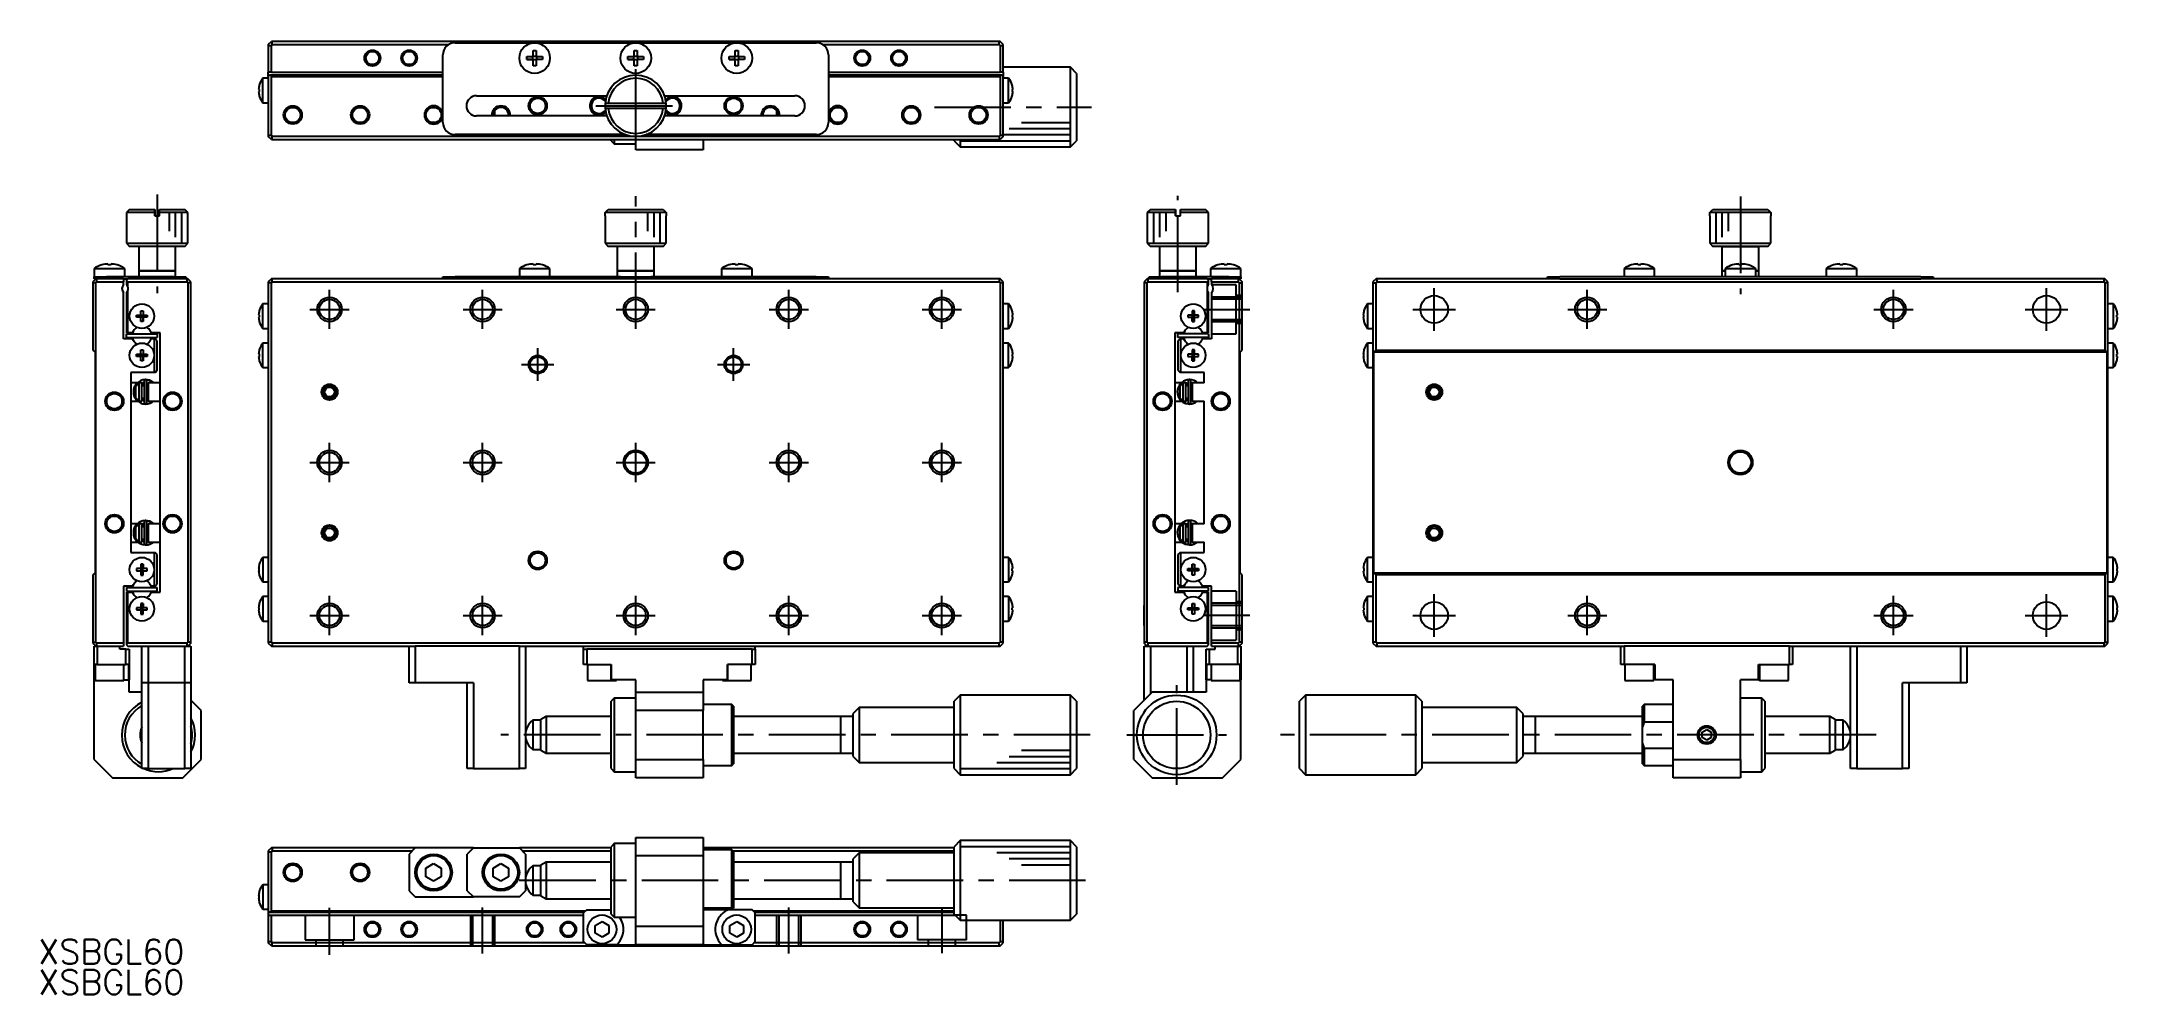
# Model space of a CAD drawing. Extents: x 18 to 357, y 13 to 169.
import ezdxf

# ---------------------------------------------------------------- set-up
doc = ezdxf.new("R2010")
doc.units = 0
doc.header["$LTSCALE"] = 10
doc.linetypes.add('CENTER', pattern=[2, 1.25, -0.25, 0.25, -0.25])
doc.linetypes.add('DASHED', pattern=[3.5, 2, -1.5])
doc.layers.get('0').update_dxf_attribs({"linetype": 'CONTINUOUS'})
doc.layers.add('CENTER', color=1, linetype='CENTER')
doc.styles.get("Standard").update_dxf_attribs({"font": 'txt.shx', "bigfont": '@extfont2.shx'})

msp = doc.modelspace()

# ---------------------------------------------------------------- texts
at = {"color": 7, "linetype": 'CONTINUOUS'}
for p in [(17.242014, 18.216667), (17.242014, 13.216667)]:
    msp.add_text('XSBGL60', height=4, dxfattribs=at).set_placement(p)

# ---------------------------------------------------------------- linework, layer by layer
at = {"color": 7, "linetype": 'CONTINUOUS'}
for p, q in [((54.794929, 168.35), (55.294929, 168.85)), ((54.794929, 168.35), (54.794929, 168.2)), ((54.794929, 168.2), (54.794929, 163.85)), ((54.794929, 168.2), (55.294929, 168.2)), ((55.444929, 168.85), (55.294929, 168.85)), ((55.294929, 168.2), (55.444929, 168.35)), ((55.294929, 163.85), (55.294929, 168.2)), ((55.444929, 168.35), (55.444929, 168.85)), ((174.144929, 168.85), (55.444929, 168.85)), ((55.444929, 168.35), (84.241364, 168.35)), ((83.294929, 155.65), (83.294929, 166.65)), ((85.294929, 168.65), (98.294929, 168.65)), ((97.03634, 165.89), (97.03634, 166.41)), ((97.03634, 166.41), (98.034929, 166.41)), ((97.993555, 165.89), (97.993555, 166.41)), ((98.034929, 167.40859), (98.554929, 167.40859)), ((98.034929, 166.41), (98.034929, 167.40859)), ((98.034929, 166.451375), (98.554929, 166.451375)), ((98.294929, 168.65), (114.794929, 168.65)), ((98.554929, 167.40859), (98.554929, 166.41)), ((98.554929, 166.41), (99.553519, 166.41)), ((98.596304, 166.41), (98.596304, 165.89)), ((99.553519, 166.41), (99.553519, 165.89)), ((113.53634, 165.89), (113.53634, 166.41)), ((113.53634, 166.41), (114.534929, 166.41)), ((114.493555, 165.89), (114.493555, 166.41)), ((114.534929, 167.40859), (115.054929, 167.40859)), ((114.534929, 166.41), (114.534929, 167.40859)), ((114.534929, 166.451375), (115.054929, 166.451375)), ((114.794929, 168.65), (131.294929, 168.65)), ((115.054929, 167.40859), (115.054929, 166.41)), ((115.054929, 166.41), (116.053519, 166.41)), ((115.096304, 166.41), (115.096304, 165.89)), ((116.053519, 166.41), (116.053519, 165.89)), ((130.03634, 165.89), (130.03634, 166.41)), ((130.03634, 166.41), (131.034929, 166.41)), ((130.993555, 165.89), (130.993555, 166.41)), ((131.034929, 167.40859), (131.554929, 167.40859)), ((131.034929, 166.41), (131.034929, 167.40859)), ((131.034929, 166.451375), (131.554929, 166.451375)), ((131.294929, 168.65), (144.294929, 168.65)), ((131.554929, 167.40859), (131.554929, 166.41)), ((131.554929, 166.41), (132.553519, 166.41)), ((131.596304, 166.41), (131.596304, 165.89)), ((132.553519, 166.41), (132.553519, 165.89)), ((145.348495, 168.35), (174.144929, 168.35)), ((146.294929, 166.65), (146.294929, 155.65)), ((174.144929, 168.35), (174.144929, 168.85)), ((174.294929, 168.85), (174.144929, 168.85)), ((174.144929, 168.35), (174.294929, 168.2)), ((174.794929, 168.35), (174.294929, 168.85)), ((174.294929, 168.2), (174.294929, 163.85)), ((174.294929, 168.2), (174.794929, 168.2)), ((174.794929, 168.2), (174.794929, 168.35)), ((174.794929, 163.85), (174.794929, 168.2)), ((53.89693, 158.85), (53.89693, 162.85)), ((54.794929, 162.85), (53.89693, 162.85)), ((55.294929, 163.85), (54.794929, 163.85)), ((54.794929, 163.15), (54.794929, 163.85)), ((54.994929, 163.35), (54.794929, 163.15)), ((54.794929, 163.15), (54.794929, 161.65)), ((55.094929, 163.35), (54.994929, 163.35)), ((83.294929, 163.35), (55.094929, 163.35)), ((55.294929, 163.15), (55.094929, 163.35)), ((55.294929, 163.85), (83.294929, 163.85)), ((55.294929, 163.15), (83.294929, 163.15)), ((55.294929, 153.5), (55.294929, 163.15)), ((98.034929, 165.89), (97.03634, 165.89)), ((97.03634, 165.89), (97.993555, 165.89)), ((98.034929, 165.89), (97.993555, 165.89)), ((98.034929, 164.89141), (98.034929, 165.89)), ((98.554929, 165.848625), (98.034929, 165.848625)), ((98.554929, 164.89141), (98.034929, 164.89141)), ((98.554929, 165.89), (98.554929, 164.89141)), ((99.553519, 165.89), (98.554929, 165.89)), ((98.596304, 165.89), (98.554929, 165.89)), ((99.553519, 165.89), (98.596304, 165.89)), ((114.534929, 165.89), (113.53634, 165.89)), ((113.53634, 165.89), (114.493555, 165.89)), ((114.534929, 165.89), (114.493555, 165.89)), ((114.534929, 164.89141), (114.534929, 165.89)), ((115.054929, 165.848625), (114.534929, 165.848625)), ((115.054929, 164.89141), (114.534929, 164.89141)), ((115.054929, 165.89), (115.054929, 164.89141)), ((116.053519, 165.89), (115.054929, 165.89)), ((115.096304, 165.89), (115.054929, 165.89)), ((116.053519, 165.89), (115.096304, 165.89)), ((131.034929, 165.89), (130.03634, 165.89)), ((130.03634, 165.89), (130.993555, 165.89)), ((131.034929, 165.89), (130.993555, 165.89)), ((131.034929, 164.89141), (131.034929, 165.89)), ((131.554929, 165.848625), (131.034929, 165.848625)), ((131.554929, 164.89141), (131.034929, 164.89141)), ((131.554929, 165.89), (131.554929, 164.89141)), ((132.553519, 165.89), (131.554929, 165.89)), ((131.596304, 165.89), (131.554929, 165.89)), ((132.553519, 165.89), (131.596304, 165.89)), ((146.294929, 163.85), (174.294929, 163.85)), ((174.494929, 163.35), (146.294929, 163.35)), ((146.294929, 163.15), (174.294929, 163.15)), ((174.794929, 163.85), (174.294929, 163.85)), ((174.494929, 163.35), (174.294929, 163.15)), ((174.294929, 163.15), (174.294929, 153.5)), ((174.594929, 163.35), (174.494929, 163.35)), ((174.794929, 163.15), (174.594929, 163.35)), ((185.794929, 164.65), (174.794929, 164.65)), ((174.794929, 163.85), (174.794929, 163.15)), ((174.794929, 161.65), (174.794929, 163.15)), ((175.692929, 162.85), (174.794929, 162.85)), ((175.692929, 158.85), (175.692929, 162.85)), ((185.794929, 151.65), (185.794929, 164.65)), ((186.794929, 163.65), (185.794929, 164.65)), ((186.794929, 163.65), (186.794929, 152.65)), ((53.205071, 161.03), (53.325408, 161.03)), ((53.325408, 160.67), (53.205071, 160.67)), ((53.320785, 161.738616), (53.325408, 161.736361)), ((53.325408, 159.963639), (53.320785, 159.961384)), ((53.325408, 161.03), (53.325408, 160.67)), ((54.794929, 161.65), (54.794929, 160.05)), ((54.794929, 160.05), (54.794929, 153.5)), ((88.794929, 160), (110.075025, 160)), ((119.514834, 160), (140.794929, 160)), ((174.794929, 160.05), (174.794929, 161.65)), ((174.794929, 153.5), (174.794929, 160.05)), ((176.269074, 161.738616), (176.264451, 161.736361)), ((176.384788, 161.03), (176.264451, 161.03)), ((176.264451, 161.03), (176.264451, 160.67)), ((176.264451, 160.67), (176.384788, 160.67)), ((176.264451, 159.963639), (176.269074, 159.961384)), ((53.89693, 158.85), (54.794929, 158.85)), ((110.075025, 156.7), (88.794929, 156.7)), ((110.312742, 158.75), (109.810955, 158.75)), ((109.810955, 157.95), (110.312742, 157.95)), ((109.810955, 157.95), (119.778904, 157.95)), ((119.277116, 158.75), (110.312742, 158.75)), ((110.312742, 157.95), (119.277116, 157.95)), ((119.778904, 158.75), (119.277116, 158.75)), ((119.277116, 157.95), (119.778904, 157.95)), ((140.794929, 156.7), (119.514834, 156.7)), ((174.794929, 158.85), (175.692929, 158.85)), ((55.294929, 153.5), (54.794929, 153.5)), ((54.794929, 153.5), (54.794929, 153.35)), ((55.294929, 152.85), (54.794929, 153.35)), ((55.444929, 153.35), (55.294929, 153.5)), ((55.294929, 152.85), (55.444929, 152.85)), ((55.444929, 152.85), (55.444929, 153.35)), ((114.794929, 153.35), (55.444929, 153.35)), ((55.444929, 152.85), (174.144929, 152.85)), ((113.089057, 153.65), (85.294929, 153.65)), ((110.794929, 152.65), (110.794929, 152.85)), ((110.794929, 152.65), (111.294929, 152.15)), ((111.294929, 152.85), (111.294929, 152.15)), ((174.144929, 153.35), (114.794929, 153.35)), ((114.794929, 151.15), (114.794929, 152.85)), ((144.294929, 153.65), (116.500802, 153.65)), ((125.794929, 152.85), (125.794929, 151.15)), ((166.794929, 152.65), (166.794929, 152.85)), ((166.794929, 152.65), (167.794929, 151.65)), ((167.794929, 152.85), (167.794929, 151.65)), ((174.294929, 153.5), (174.144929, 153.35)), ((174.144929, 153.35), (174.144929, 152.85)), ((174.144929, 152.85), (174.294929, 152.85)), ((174.794929, 153.5), (174.294929, 153.5)), ((174.794929, 153.35), (174.294929, 152.85)), ((174.794929, 153.35), (174.794929, 153.5)), ((185.794929, 151.65), (186.794929, 152.65)), ((111.294929, 152.15), (114.794929, 152.15)), ((125.794929, 151.15), (114.794929, 151.15)), ((167.794929, 151.65), (185.794929, 151.65)), ((32.15, 141.4), (31.65, 140.9)), ((36.25, 140.9), (31.65, 140.9)), ((31.65, 140.9), (31.65, 135.9)), ((32.15, 141.4), (36.25, 141.4)), ((36.25, 141.4), (36.25, 140.9)), ((36.25, 140.9), (36.25, 141.4)), ((36.25, 140.4), (36.25, 140.9)), ((36.25, 140.9), (36.25, 140.4)), ((36.25, 140.4), (37.05, 140.4)), ((37.05, 141.4), (41.15, 141.4)), ((37.05, 140.9), (37.05, 141.4)), ((41.65, 140.9), (37.05, 140.9)), ((37.05, 140.4), (37.05, 140.9)), ((41.65, 140.9), (41.15, 141.4)), ((41.65, 135.9), (41.65, 140.9)), ((109.794929, 140.4), (109.810955, 140.4)), ((109.794929, 140.4), (109.810955, 140.4)), ((109.794929, 140.4), (109.794929, 135.9)), ((109.810955, 140.9), (110.312742, 141.4)), ((119.778904, 140.9), (109.810955, 140.9)), ((109.810955, 140.4), (109.810955, 140.9)), ((110.312742, 141.4), (119.277116, 141.4)), ((110.312742, 141.4), (119.277116, 141.4)), ((119.277116, 141.4), (119.778904, 140.9)), ((119.778904, 140.9), (119.778904, 140.4)), ((119.778904, 140.4), (119.794929, 140.4)), ((119.778904, 140.4), (119.794929, 140.4)), ((119.794929, 135.9), (119.794929, 140.4)), ((198.85, 141.4), (198.35, 140.9)), ((202.95, 140.9), (198.35, 140.9)), ((198.35, 140.9), (198.35, 135.9)), ((198.85, 141.4), (202.95, 141.4)), ((202.95, 141.4), (202.95, 140.9)), ((202.95, 140.9), (202.95, 141.4)), ((202.95, 140.4), (202.95, 140.9)), ((202.95, 140.9), (202.95, 140.4)), ((202.95, 140.4), (203.75, 140.4)), ((203.75, 141.4), (207.85, 141.4)), ((203.75, 140.9), (203.75, 141.4)), ((208.35, 140.9), (203.75, 140.9)), ((203.75, 140.4), (203.75, 140.9)), ((208.35, 140.9), (207.85, 141.4)), ((208.35, 135.9), (208.35, 140.9)), ((290.205071, 140.4), (290.221096, 140.4)), ((290.205071, 140.4), (290.205071, 135.9)), ((290.221096, 140.9), (290.722884, 141.4)), ((290.221096, 140.4), (290.221096, 140.9)), ((300.189045, 140.9), (290.221096, 140.9)), ((290.722884, 141.4), (299.687258, 141.4)), ((299.687258, 141.4), (300.189045, 140.9)), ((300.189045, 140.9), (300.189045, 140.4)), ((300.189045, 140.4), (300.205071, 140.4)), ((300.205071, 135.9), (300.205071, 140.4)), ((31.65, 135.9), (36.65, 135.9)), ((31.65, 135.9), (32.15, 135.4)), ((36.65, 135.9), (41.65, 135.9)), ((41.15, 135.4), (41.65, 135.9)), ((109.794929, 135.9), (119.794929, 135.9)), ((109.794929, 135.9), (110.294929, 135.4)), ((119.294929, 135.4), (119.794929, 135.9)), ((198.35, 135.9), (208.35, 135.9)), ((198.35, 135.9), (198.85, 135.4)), ((207.85, 135.4), (208.35, 135.9)), ((290.205071, 135.9), (300.205071, 135.9)), ((290.205071, 135.9), (290.705071, 135.4)), ((299.705071, 135.4), (300.205071, 135.9)), ((27.59141, 132.362581), (27.588067, 132.369436)), ((28.59, 132.362581), (28.59, 132.534953)), ((29.11, 132.362581), (28.59, 132.362581)), ((29.11, 132.534953), (29.11, 132.362581)), ((30.111933, 132.369436), (30.10859, 132.362581)), ((36.65, 135.4), (32.15, 135.4)), ((33.65, 135.4), (33.65, 131.4)), ((41.15, 135.4), (36.65, 135.4)), ((39.65, 131.4), (39.65, 135.4)), ((97.03634, 132.362581), (97.032997, 132.369436)), ((97.03634, 132.362581), (97.032997, 132.369436)), ((98.034929, 132.362581), (98.034929, 132.534953)), ((98.554929, 132.362581), (98.034929, 132.362581)), ((98.554929, 132.534953), (98.554929, 132.362581)), ((99.556862, 132.369436), (99.553519, 132.362581)), ((99.556862, 132.369436), (99.553519, 132.362581)), ((119.294929, 135.4), (110.294929, 135.4)), ((111.794929, 135.4), (111.794929, 131.4)), ((117.794929, 131.4), (117.794929, 135.4)), ((130.03634, 132.362581), (130.032997, 132.369436)), ((130.03634, 132.362581), (130.032997, 132.369436)), ((131.034929, 132.362581), (131.034929, 132.534953)), ((131.554929, 132.362581), (131.034929, 132.362581)), ((131.554929, 132.534953), (131.554929, 132.362581)), ((132.556862, 132.369436), (132.553519, 132.362581)), ((132.556862, 132.369436), (132.553519, 132.362581)), ((207.85, 135.4), (198.85, 135.4)), ((200.35, 135.4), (200.35, 131.4)), ((206.35, 131.4), (206.35, 135.4)), ((209.89141, 132.362581), (209.888067, 132.369436)), ((210.89, 132.362581), (210.89, 132.534953)), ((211.41, 132.362581), (210.89, 132.362581)), ((211.41, 132.534953), (211.41, 132.362581)), ((212.411933, 132.369436), (212.40859, 132.362581)), ((277.446481, 132.362581), (277.443138, 132.369436)), ((278.445071, 132.362581), (278.445071, 132.534953)), ((278.965071, 132.362581), (278.445071, 132.362581)), ((278.965071, 132.534953), (278.965071, 132.362581)), ((279.967003, 132.369436), (279.96366, 132.362581)), ((292.205071, 135.4), (290.705071, 135.4)), ((299.705071, 135.4), (290.705071, 135.4)), ((298.205071, 135.4), (292.205071, 135.4)), ((292.205071, 135.4), (298.205071, 135.4)), ((292.205071, 135.4), (292.205071, 131.4)), ((293.946481, 132.362581), (293.943138, 132.369436)), ((294.945071, 132.362581), (294.945071, 132.534953)), ((295.465071, 132.362581), (294.945071, 132.362581)), ((295.465071, 132.534953), (295.465071, 132.362581)), ((296.467003, 132.369436), (296.46366, 132.362581)), ((299.705071, 135.4), (298.205071, 135.4)), ((298.205071, 131.4), (298.205071, 135.4)), ((310.446481, 132.362581), (310.443138, 132.369436)), ((311.445071, 132.362581), (311.445071, 132.534953)), ((311.965071, 132.362581), (311.445071, 132.362581)), ((311.965071, 132.534953), (311.965071, 132.362581)), ((312.967003, 132.369436), (312.96366, 132.362581)), ((26.65, 130.1), (26.15, 129.6)), ((26.15, 129.6), (26.15, 129.45)), ((26.15, 129.45), (26.15, 118.45)), ((26.65, 129.45), (26.15, 129.45)), ((26.35, 131.791657), (31.35, 131.791657)), ((26.35, 131.791657), (26.35, 130.4)), ((26.35, 130.1), (26.35, 130.4)), ((26.35, 130.4), (28.35, 130.4)), ((26.65, 130.1), (26.35, 130.1)), ((26.8, 130.1), (26.65, 130.1)), ((26.65, 129.45), (26.8, 129.6)), ((26.65, 70.75), (26.65, 129.45)), ((26.8, 129.6), (26.8, 130.1)), ((31.15, 130.1), (26.8, 130.1)), ((26.8, 129.6), (31.15, 129.6)), ((29.925, 130.4), (28.35, 130.4)), ((39.35, 130.4), (29.925, 130.4)), ((31.15, 130.1), (31.85, 130.1)), ((31.15, 130.1), (31.15, 129.6)), ((31.15, 129.161438), (31.15, 129.6)), ((31.35, 130.4), (31.35, 131.791657)), ((31.85, 130.1), (31.65, 129.9)), ((31.65, 129.9), (31.65, 129.8)), ((31.65, 129.8), (31.85, 129.6)), ((31.65, 129.8), (31.65, 129.161438)), ((41.5, 130.1), (31.85, 130.1)), ((31.85, 128.81225), (31.85, 129.6)), ((31.85, 129.6), (41.5, 129.6)), ((33.65, 131.4), (36.65, 131.4)), ((36.65, 131.4), (33.65, 131.4)), ((33.65, 131.4), (33.65, 130.4)), ((36.65, 131.4), (39.65, 131.4)), ((39.65, 131.4), (36.65, 131.4)), ((39.35, 130.4), (41.35, 130.4)), ((39.65, 130.4), (39.65, 131.4)), ((41.35, 130.4), (41.35, 130.1)), ((41.5, 130.1), (41.5, 129.6)), ((41.65, 130.1), (41.5, 130.1)), ((41.5, 129.6), (41.65, 129.45)), ((42.15, 129.6), (41.65, 130.1)), ((41.65, 129.45), (41.65, 70.75)), ((42.15, 129.45), (41.65, 129.45)), ((42.15, 129.45), (42.15, 129.6)), ((42.15, 70.75), (42.15, 129.45)), ((55.294929, 130.1), (54.794929, 129.6)), ((54.794929, 129.6), (54.794929, 129.45)), ((54.794929, 129.45), (54.794929, 124.8)), ((55.294929, 129.45), (54.794929, 129.45)), ((55.444929, 130.1), (55.294929, 130.1)), ((55.294929, 129.45), (55.444929, 129.6)), ((55.294929, 70.75), (55.294929, 129.45)), ((55.444929, 129.6), (55.444929, 130.1)), ((174.144929, 130.1), (55.444929, 130.1)), ((55.444929, 129.6), (174.144929, 129.6)), ((83.294929, 130.1), (83.294929, 130.4)), ((83.294929, 130.4), (85.294929, 130.4)), ((95.794929, 130.4), (85.294929, 130.4)), ((95.794929, 131.791657), (100.794929, 131.791657)), ((95.794929, 131.791657), (95.794929, 130.4)), ((112.294929, 130.4), (95.794929, 130.4)), ((100.794929, 130.4), (100.794929, 131.791657)), ((111.794929, 131.4), (117.794929, 131.4)), ((117.794929, 131.4), (111.794929, 131.4)), ((111.794929, 131.4), (111.794929, 130.4)), ((112.294929, 130.4), (117.294929, 130.4)), ((133.794929, 130.4), (117.294929, 130.4)), ((117.794929, 130.4), (117.794929, 131.4)), ((128.794929, 131.791657), (133.794929, 131.791657)), ((128.794929, 131.791657), (128.794929, 130.4)), ((133.794929, 130.4), (133.794929, 131.791657)), ((144.294929, 130.4), (133.794929, 130.4)), ((144.294929, 130.4), (146.294929, 130.4)), ((146.294929, 130.4), (146.294929, 130.1)), ((174.144929, 130.1), (174.144929, 129.6)), ((174.294929, 130.1), (174.144929, 130.1)), ((174.144929, 129.6), (174.294929, 129.45)), ((174.794929, 129.6), (174.294929, 130.1)), ((174.294929, 129.45), (174.294929, 70.75)), ((174.794929, 129.45), (174.294929, 129.45)), ((174.794929, 129.45), (174.794929, 129.6)), ((174.794929, 124.8), (174.794929, 129.45)), ((198.35, 130.1), (197.85, 129.6)), ((197.85, 129.6), (197.85, 129.45)), ((197.85, 129.45), (197.85, 70.75)), ((198.35, 129.45), (197.85, 129.45)), ((198.5, 130.1), (198.35, 130.1)), ((198.35, 129.45), (198.5, 129.6)), ((198.35, 70.75), (198.35, 129.45)), ((198.5, 129.6), (198.5, 130.1)), ((208.15, 130.1), (198.5, 130.1)), ((198.5, 129.6), (208.15, 129.6)), ((198.65, 130.1), (198.65, 130.4)), ((198.65, 130.4), (200.65, 130.4)), ((200.35, 131.4), (206.35, 131.4)), ((206.35, 131.4), (200.35, 131.4)), ((200.35, 131.4), (200.35, 130.4)), ((210.075, 130.4), (200.65, 130.4)), ((206.35, 130.4), (206.35, 131.4)), ((208.15, 130.1), (208.85, 130.1)), ((208.35, 129.9), (208.15, 130.1)), ((208.15, 129.6), (208.35, 129.8)), ((208.15, 129.6), (208.15, 128.81225)), ((208.35, 129.8), (208.35, 129.9)), ((208.35, 129.161438), (208.35, 129.8)), ((208.65, 131.791657), (213.65, 131.791657)), ((208.65, 131.791657), (208.65, 130.4)), ((213.2, 130.1), (208.85, 130.1)), ((208.85, 129.6), (208.85, 130.1)), ((208.85, 129.6), (208.85, 129.161438)), ((208.85, 129.6), (213.2, 129.6)), ((211.65, 130.4), (210.075, 130.4)), ((211.65, 130.4), (213.65, 130.4)), ((213.2, 130.1), (213.2, 129.6)), ((213.35, 130.1), (213.2, 130.1)), ((213.2, 129.6), (213.35, 129.45)), ((213.65, 130.1), (213.35, 130.1)), ((213.35, 130.1), (213.85, 129.6)), ((213.35, 129.45), (213.35, 70.75)), ((213.35, 129.45), (213.85, 129.45)), ((213.65, 130.4), (213.65, 131.791657)), ((213.65, 130.4), (213.65, 130.1)), ((213.85, 129.45), (213.85, 129.6)), ((213.85, 118.45), (213.85, 129.45)), ((235.705071, 130.1), (235.205071, 129.6)), ((235.205071, 129.6), (235.205071, 129.45)), ((235.205071, 129.45), (235.705071, 129.45)), ((235.205071, 129.45), (235.205071, 124.8)), ((235.855071, 130.1), (235.705071, 130.1)), ((235.705071, 129.45), (235.855071, 129.6)), ((235.705071, 118.45), (235.705071, 129.45)), ((235.855071, 130.1), (235.855071, 129.6)), ((264.651505, 130.1), (235.855071, 130.1)), ((235.855071, 129.6), (354.555071, 129.6)), ((263.705071, 130.1), (263.705071, 130.4)), ((263.705071, 130.4), (265.705071, 130.4)), ((265.705071, 130.1), (264.651505, 130.1)), ((276.205071, 130.4), (265.705071, 130.4)), ((265.705071, 130.1), (324.705071, 130.1)), ((276.205071, 131.791657), (278.705071, 131.791657)), ((276.205071, 131.791657), (276.205071, 130.4)), ((314.205071, 130.4), (276.205071, 130.4)), ((278.705071, 131.791657), (281.205071, 131.791657)), ((281.205071, 130.4), (281.205071, 131.791657)), ((292.205071, 131.4), (292.705071, 131.4)), ((292.705071, 131.4), (292.205071, 131.4)), ((292.205071, 131.4), (292.205071, 130.4)), ((292.705071, 131.791657), (295.205071, 131.791657)), ((292.705071, 131.791657), (292.705071, 130.4)), ((295.205071, 131.791657), (297.705071, 131.791657)), ((297.705071, 130.4), (297.705071, 131.791657)), ((297.705071, 131.4), (298.205071, 131.4)), ((298.205071, 131.4), (297.705071, 131.4)), ((309.205071, 130.4), (297.705071, 130.4)), ((298.205071, 130.4), (298.205071, 131.4)), ((309.205071, 131.791657), (311.705071, 131.791657)), ((309.205071, 131.791657), (309.205071, 130.4)), ((311.705071, 131.791657), (314.205071, 131.791657)), ((314.205071, 130.4), (314.205071, 131.791657)), ((324.705071, 130.4), (314.205071, 130.4)), ((324.705071, 130.4), (326.705071, 130.4)), ((325.758636, 130.1), (324.705071, 130.1)), ((354.555071, 130.1), (325.758636, 130.1)), ((326.705071, 130.4), (326.705071, 130.1)), ((354.555071, 130.1), (354.555071, 129.6)), ((354.705071, 130.1), (354.555071, 130.1)), ((354.555071, 129.6), (354.705071, 129.45)), ((355.205071, 129.6), (354.705071, 130.1)), ((354.705071, 129.45), (354.705071, 118.45)), ((355.205071, 129.45), (354.705071, 129.45)), ((355.205071, 129.45), (355.205071, 129.6)), ((355.205071, 124.8), (355.205071, 129.45)), ((31.15, 120.3), (31.15, 127.838562)), ((31.65, 127.838562), (31.65, 121.3)), ((31.85, 121.3), (31.85, 128.18775)), ((53.89693, 122), (53.89693, 126)), ((54.794929, 126), (53.89693, 126)), ((175.692929, 126), (174.794929, 126)), ((175.692929, 122), (175.692929, 126)), ((208.15, 128.18775), (208.15, 121.3)), ((208.35, 121.3), (208.35, 127.838562)), ((208.85, 127.838562), (208.85, 120.3)), ((234.307071, 126), (234.307071, 122)), ((235.205071, 126), (234.307071, 126)), ((356.10307, 126), (355.205071, 126)), ((356.10307, 126), (356.10307, 122)), ((33.263639, 124.18), (33.97, 124.18)), ((33.263639, 123.82), (33.263639, 124.18)), ((33.97, 123.82), (33.263639, 123.82)), ((33.97, 124.886361), (34.33, 124.886361)), ((33.97, 124.18), (33.97, 124.886361)), ((33.980372, 124.169628), (33.97, 124.18)), ((33.980372, 123.830372), (33.97, 123.82)), ((33.97, 123.113639), (33.97, 123.82)), ((34.33, 123.113639), (33.97, 123.113639)), ((33.980372, 123.830372), (33.980372, 124.169628)), ((33.980372, 124.169628), (34.319628, 124.169628)), ((34.319628, 123.830372), (33.980372, 123.830372)), ((34.319628, 124.169628), (34.33, 124.18)), ((34.319628, 124.169628), (34.319628, 123.830372)), ((34.319628, 123.830372), (34.33, 123.82)), ((34.33, 124.886361), (34.33, 124.18)), ((34.33, 124.886361), (34.33, 124.18)), ((34.33, 124.18), (35.036361, 124.18)), ((34.33, 123.82), (34.33, 123.113639)), ((35.036361, 123.82), (34.33, 123.82)), ((34.33, 123.113639), (34.33, 123.82)), ((35.036361, 124.18), (35.036361, 123.82)), ((53.205071, 124.18), (53.325408, 124.18)), ((53.325408, 123.82), (53.205071, 123.82)), ((53.320785, 124.888616), (53.325408, 124.886361)), ((53.320785, 124.888616), (53.325408, 124.886361)), ((53.325408, 123.113639), (53.320785, 123.111384)), ((53.325408, 123.113639), (53.320785, 123.111384)), ((53.325408, 124.18), (53.325408, 123.82)), ((54.794929, 124.8), (54.794929, 123.2)), ((54.794929, 123.2), (54.794929, 118.4)), ((174.794929, 123.2), (174.794929, 124.8)), ((174.794929, 118.4), (174.794929, 123.2)), ((176.269074, 124.888616), (176.264451, 124.886361)), ((176.269074, 124.888616), (176.264451, 124.886361)), ((176.384788, 124.18), (176.264451, 124.18)), ((176.264451, 124.18), (176.264451, 123.82)), ((176.264451, 123.82), (176.384788, 123.82)), ((176.264451, 123.113639), (176.269074, 123.111384)), ((176.264451, 123.113639), (176.269074, 123.111384)), ((205.67, 124.18), (204.963639, 124.18)), ((204.963639, 124.18), (204.963639, 123.82)), ((204.963639, 123.82), (205.67, 123.82)), ((206.03, 124.886361), (205.67, 124.886361)), ((205.67, 124.886361), (205.67, 124.18)), ((205.67, 124.886361), (205.67, 124.18)), ((205.680372, 124.169628), (205.67, 124.18)), ((205.680372, 123.830372), (205.67, 123.82)), ((205.67, 123.82), (205.67, 123.113639)), ((205.67, 123.113639), (205.67, 123.82)), ((205.67, 123.113639), (206.03, 123.113639)), ((206.019628, 124.169628), (205.680372, 124.169628)), ((205.680372, 124.169628), (205.680372, 123.830372)), ((205.680372, 123.830372), (206.019628, 123.830372)), ((206.019628, 124.169628), (206.03, 124.18)), ((206.019628, 123.830372), (206.019628, 124.169628)), ((206.019628, 123.830372), (206.03, 123.82)), ((206.03, 124.18), (206.03, 124.886361)), ((206.736361, 124.18), (206.03, 124.18)), ((206.03, 123.82), (206.736361, 123.82)), ((206.03, 123.113639), (206.03, 123.82)), ((206.736361, 123.82), (206.736361, 124.18)), ((233.735549, 124.18), (233.615212, 124.18)), ((233.615212, 123.82), (233.735549, 123.82)), ((233.735549, 124.886361), (233.730926, 124.888616)), ((233.730926, 123.111384), (233.735549, 123.113639)), ((233.735549, 123.82), (233.735549, 124.18)), ((235.205071, 124.8), (235.205071, 123.2)), ((235.205071, 123.2), (235.205071, 118.4)), ((355.205071, 123.2), (355.205071, 124.8)), ((355.205071, 118.4), (355.205071, 123.2)), ((356.674592, 124.886361), (356.679215, 124.888616)), ((356.674592, 124.18), (356.794929, 124.18)), ((356.674592, 123.82), (356.674592, 124.18)), ((356.794929, 123.82), (356.674592, 123.82)), ((356.679215, 123.111384), (356.674592, 123.113639)), ((32.605588, 120.3), (31.15, 120.3)), ((31.85, 121.3), (31.65, 121.3)), ((31.65, 121.1), (36.65, 121.1)), ((31.65, 120.5), (31.65, 121.1)), ((31.65, 120.5), (36.65, 120.5)), ((32.605588, 121.3), (31.85, 121.3)), ((32.605588, 121.3), (32.775185, 121.59375)), ((32.775185, 120.00625), (32.605588, 120.3)), ((35.524815, 121.59375), (35.694412, 121.3)), ((35.694412, 120.3), (35.524815, 120.00625)), ((37.15, 121.3), (35.694412, 121.3)), ((36.15, 120.3), (35.694412, 120.3)), ((36.15, 120.3), (36.15, 117.6)), ((36.15, 120.3), (36.3, 120.3)), ((36.65, 119.95), (36.3, 120.3)), ((36.65, 121.1), (36.65, 120.5)), ((36.65, 115.15), (36.65, 119.95)), ((37.15, 78.9), (37.15, 121.3)), ((53.89693, 122), (54.794929, 122)), ((53.89693, 115.6), (53.89693, 119.6)), ((54.794929, 119.6), (53.89693, 119.6)), ((174.794929, 122), (175.692929, 122)), ((175.692929, 119.6), (174.794929, 119.6)), ((175.692929, 115.6), (175.692929, 119.6)), ((204.305588, 121.3), (202.85, 121.3)), ((202.85, 121.3), (202.85, 78.9)), ((208.35, 121.1), (203.35, 121.1)), ((203.35, 120.5), (203.35, 121.1)), ((208.35, 120.5), (203.35, 120.5)), ((203.7, 120.3), (203.35, 119.95)), ((203.35, 119.95), (203.35, 115.15)), ((203.7, 120.3), (203.85, 120.3)), ((203.85, 117.6), (203.85, 120.3)), ((204.305588, 120.3), (203.85, 120.3)), ((204.305588, 121.3), (204.475185, 121.59375)), ((204.475185, 120.00625), (204.305588, 120.3)), ((207.224815, 121.59375), (207.394412, 121.3)), ((207.394412, 120.3), (207.224815, 120.00625)), ((208.15, 121.3), (207.394412, 121.3)), ((208.85, 120.3), (207.394412, 120.3)), ((208.35, 121.3), (208.15, 121.3)), ((208.35, 121.1), (208.35, 120.5)), ((234.307071, 122), (235.205071, 122)), ((234.307071, 119.6), (234.307071, 115.6)), ((235.205071, 119.6), (234.307071, 119.6)), ((355.205071, 122), (356.10307, 122)), ((356.10307, 119.6), (355.205071, 119.6)), ((356.10307, 119.6), (356.10307, 115.6)), ((26.15, 118.45), (26.5, 118.1)), ((26.5, 118.1), (26.5, 82.1)), ((33.263639, 117.78), (33.97, 117.78)), ((33.263639, 117.42), (33.263639, 117.78)), ((33.97, 117.42), (33.263639, 117.42)), ((33.97, 118.486361), (34.33, 118.486361)), ((33.97, 117.78), (33.97, 118.486361)), ((33.980372, 117.769628), (33.97, 117.78)), ((33.980372, 117.430372), (33.97, 117.42)), ((33.97, 116.713639), (33.97, 117.42)), ((34.33, 116.713639), (33.97, 116.713639)), ((33.980372, 117.430372), (33.980372, 117.769628)), ((33.980372, 117.769628), (34.319628, 117.769628)), ((34.319628, 117.430372), (33.980372, 117.430372)), ((34.319628, 117.769628), (34.33, 117.78)), ((34.319628, 117.769628), (34.319628, 117.430372)), ((34.319628, 117.430372), (34.33, 117.42)), ((34.33, 118.486361), (34.33, 117.78)), ((34.33, 118.486361), (34.33, 117.78)), ((34.33, 117.78), (35.036361, 117.78)), ((34.33, 117.42), (34.33, 116.713639)), ((35.036361, 117.42), (34.33, 117.42)), ((34.33, 116.713639), (34.33, 117.42)), ((35.036361, 117.78), (35.036361, 117.42)), ((36.15, 117.6), (36.15, 114.8)), ((53.205071, 117.78), (53.325408, 117.78)), ((53.325408, 117.42), (53.205071, 117.42)), ((53.320785, 118.488616), (53.325408, 118.486361)), ((53.320785, 118.488616), (53.325408, 118.486361)), ((53.325408, 116.713639), (53.320785, 116.711384)), ((53.325408, 116.713639), (53.320785, 116.711384)), ((53.325408, 117.78), (53.325408, 117.42)), ((53.89693, 115.6), (54.794929, 115.6)), ((54.794929, 118.4), (54.794929, 116.8)), ((54.794929, 116.8), (54.794929, 83.4)), ((174.794929, 116.8), (174.794929, 118.4)), ((174.794929, 83.4), (174.794929, 116.8)), ((174.794929, 115.6), (175.692929, 115.6)), ((176.269074, 118.488616), (176.264451, 118.486361)), ((176.269074, 118.488616), (176.264451, 118.486361)), ((176.384788, 117.78), (176.264451, 117.78)), ((176.264451, 117.78), (176.264451, 117.42)), ((176.264451, 117.42), (176.384788, 117.42)), ((176.264451, 116.713639), (176.269074, 116.711384)), ((176.264451, 116.713639), (176.269074, 116.711384)), ((203.85, 114.8), (203.85, 117.6)), ((205.67, 117.78), (204.963639, 117.78)), ((204.963639, 117.78), (204.963639, 117.42)), ((204.963639, 117.42), (205.67, 117.42)), ((206.03, 118.486361), (205.67, 118.486361)), ((205.67, 118.486361), (205.67, 117.78)), ((205.67, 118.486361), (205.67, 117.78)), ((205.680372, 117.769628), (205.67, 117.78)), ((205.680372, 117.430372), (205.67, 117.42)), ((205.67, 117.42), (205.67, 116.713639)), ((205.67, 116.713639), (205.67, 117.42)), ((205.67, 116.713639), (206.03, 116.713639)), ((206.019628, 117.769628), (205.680372, 117.769628)), ((205.680372, 117.769628), (205.680372, 117.430372)), ((205.680372, 117.430372), (206.019628, 117.430372)), ((206.019628, 117.769628), (206.03, 117.78)), ((206.019628, 117.430372), (206.019628, 117.769628)), ((206.019628, 117.430372), (206.03, 117.42)), ((206.03, 117.78), (206.03, 118.486361)), ((206.736361, 117.78), (206.03, 117.78)), ((206.03, 116.713639), (206.03, 117.42)), ((206.03, 117.42), (206.736361, 117.42)), ((206.736361, 117.42), (206.736361, 117.78)), ((213.5, 118.1), (213.85, 118.45)), ((213.5, 82.1), (213.5, 118.1)), ((233.735549, 117.78), (233.615212, 117.78)), ((233.615212, 117.42), (233.735549, 117.42)), ((233.735549, 118.486361), (233.730926, 118.488616)), ((233.730926, 116.711384), (233.735549, 116.713639)), ((233.735549, 117.42), (233.735549, 117.78)), ((234.307071, 115.6), (235.205071, 115.6)), ((235.205071, 118.4), (235.205071, 116.8)), ((235.205071, 116.8), (235.205071, 83.4)), ((235.355071, 118.1), (235.705071, 118.45)), ((235.355071, 82.1), (235.355071, 118.1)), ((355.055071, 118.1), (235.355071, 118.1)), ((235.705071, 118.45), (354.705071, 118.45)), ((354.705071, 118.45), (355.055071, 118.1)), ((355.055071, 118.1), (355.055071, 82.1)), ((355.205071, 116.8), (355.205071, 118.4)), ((355.205071, 83.4), (355.205071, 116.8)), ((355.205071, 115.6), (356.10307, 115.6)), ((356.674592, 118.486361), (356.679215, 118.488616)), ((356.674592, 117.78), (356.794929, 117.78)), ((356.674592, 117.42), (356.674592, 117.78)), ((356.794929, 117.42), (356.674592, 117.42)), ((356.679215, 116.711384), (356.674592, 116.713639)), ((36.15, 114.8), (32.35, 114.8)), ((32.35, 114.8), (32.35, 85.4)), ((33.389356, 113.1), (32.35, 113.1)), ((33.15, 112.516515), (33.65, 113.045683)), ((33.15, 110.683485), (33.15, 112.516515)), ((33.65, 113.1), (33.65, 113.045683)), ((34.15, 113.1), (33.65, 113.1)), ((33.65, 113.045683), (33.65, 110.154317)), ((34.149919, 113.068985), (34.529754, 113.17572)), ((34.15, 110.1), (34.15, 113.1)), ((34.529816, 112.6), (34.15, 112.6)), ((34.35, 113.1), (34.230172, 113.1)), ((34.35, 112.6), (34.35, 113.1)), ((34.529816, 113.416084), (34.529816, 109.866084)), ((35.53247, 113.482549), (34.782446, 113.639595)), ((34.970851, 113.484947), (34.969203, 113.484247)), ((35.004142, 113.49808), (34.970851, 113.484947)), ((34.979816, 109.866084), (34.979816, 113.416084)), ((34.979816, 112.816601), (35.149985, 113.072089)), ((35.15, 112.6), (34.979816, 112.6)), ((35.038035, 113.509533), (35.004142, 113.49808)), ((35.072447, 113.519277), (35.038035, 113.509533)), ((35.107295, 113.52729), (35.072447, 113.519277)), ((35.142492, 113.533553), (35.107295, 113.52729)), ((35.177953, 113.53805), (35.142492, 113.533553)), ((35.15, 113.1), (35.15, 110.1)), ((37.15, 113.1), (35.15, 113.1)), ((35.213591, 113.54077), (35.177953, 113.53805)), ((35.24932, 113.541707), (35.213591, 113.54077)), ((35.285052, 113.540857), (35.24932, 113.541707)), ((35.320699, 113.538224), (35.285052, 113.540857)), ((35.356175, 113.533813), (35.320699, 113.538224)), ((35.391393, 113.527635), (35.356175, 113.533813)), ((35.388343, 113.109217), (35.382414, 113.1)), ((35.394609, 113.119553), (35.388343, 113.109217)), ((35.426266, 113.519703), (35.391393, 113.527635)), ((35.534874, 113.481536), (35.393305, 113.099974)), ((35.401173, 113.130941), (35.394609, 113.119553)), ((35.407989, 113.143305), (35.401173, 113.130941)), ((35.415013, 113.156563), (35.407989, 113.143305)), ((35.422198, 113.170629), (35.415013, 113.156563)), ((35.429498, 113.185409), (35.422198, 113.170629)), ((35.46071, 113.510037), (35.426266, 113.519703)), ((35.436864, 113.200805), (35.429498, 113.185409)), ((35.444247, 113.216716), (35.436864, 113.200805)), ((35.451598, 113.233037), (35.444247, 113.216716)), ((35.458869, 113.249659), (35.451598, 113.233037)), ((35.466012, 113.266474), (35.458869, 113.249659)), ((35.494637, 113.49866), (35.46071, 113.510037)), ((35.47298, 113.283369), (35.466012, 113.266474)), ((35.479726, 113.300234), (35.47298, 113.283369)), ((35.486207, 113.316957), (35.479726, 113.300234)), ((35.492378, 113.333427), (35.486207, 113.316957)), ((35.4982, 113.349536), (35.492378, 113.333427)), ((35.52622, 113.486331), (35.494637, 113.49866)), ((35.503635, 113.365177), (35.4982, 113.349536)), ((35.508645, 113.380247), (35.503635, 113.365177)), ((35.513198, 113.394646), (35.508645, 113.380247)), ((35.517264, 113.40828), (35.513198, 113.394646)), ((35.520817, 113.421058), (35.517264, 113.40828)), ((35.523832, 113.432895), (35.520817, 113.421058)), ((35.526289, 113.443714), (35.523832, 113.432895)), ((35.524751, 113.486635), (35.527011, 113.485885)), ((36.120752, 113.100253), (35.525737, 113.485383)), ((35.528174, 113.453444), (35.526289, 113.443714)), ((35.527011, 113.485885), (35.528692, 113.483766)), ((35.529472, 113.462019), (35.528174, 113.453444)), ((35.528692, 113.483766), (35.529784, 113.480292)), ((35.528862, 113.481031), (35.534874, 113.481536)), ((35.530175, 113.469383), (35.529472, 113.462019)), ((35.529784, 113.480292), (35.53028, 113.475488)), ((35.53028, 113.475488), (35.530175, 113.469383)), ((35.550974, 113.474626), (35.53247, 113.482549)), ((36.3, 114.8), (36.15, 114.8)), ((36.3, 114.8), (36.65, 115.15)), ((203.878832, 113.1), (202.85, 113.1)), ((203.35, 115.15), (203.7, 114.8)), ((203.65, 112.516515), (204.15, 113.045683)), ((203.65, 110.683485), (203.65, 112.516515)), ((203.65, 112.516515), (203.65, 110.683485)), ((203.85, 114.8), (203.7, 114.8)), ((207.65, 114.8), (203.85, 114.8)), ((203.878973, 113.1), (203.878872, 113.1)), ((204.15, 113.1), (204.15, 113.045683)), ((204.65, 113.1), (204.15, 113.1)), ((204.15, 113.045683), (204.15, 110.154317)), ((204.474263, 113.485383), (204.453256, 113.476458)), ((204.468753, 113.48215), (204.465126, 113.481536)), ((204.530153, 113.507158), (204.47378, 113.486331)), ((204.64728, 113.071124), (204.660406, 113.076206)), ((204.65, 110.1), (204.65, 113.1)), ((205.020184, 112.6), (204.65, 112.6)), ((204.660406, 113.076206), (204.673324, 113.080452)), ((204.673324, 113.080452), (204.686449, 113.084035)), ((204.686449, 113.084035), (204.699747, 113.086944)), ((204.699747, 113.086944), (204.713182, 113.089168)), ((204.713182, 113.089168), (204.72672, 113.090701)), ((204.72672, 113.090701), (204.740323, 113.091538)), ((204.740323, 113.091538), (204.753954, 113.091675)), ((204.753954, 113.091675), (204.767577, 113.091111)), ((204.767577, 113.091111), (204.781155, 113.089848)), ((204.781155, 113.089848), (204.794651, 113.087891)), ((204.794651, 113.087891), (204.808029, 113.085243)), ((204.808029, 113.085243), (204.821251, 113.081915)), ((204.821251, 113.081915), (204.834284, 113.077915)), ((204.834284, 113.077915), (204.847093, 113.073257)), ((204.847093, 113.073257), (204.859644, 113.067954)), ((204.85, 112.6), (204.85, 113.072479)), ((204.859644, 113.067954), (204.871905, 113.062022)), ((204.871905, 113.062022), (204.883844, 113.05548)), ((204.883844, 113.05548), (204.895433, 113.048345)), ((204.895433, 113.048345), (204.906642, 113.040639)), ((204.906642, 113.040639), (204.917445, 113.032384)), ((204.917445, 113.032384), (204.927815, 113.023602)), ((204.927815, 113.023602), (204.937729, 113.014319)), ((204.937729, 113.014319), (204.947163, 113.004559)), ((204.947163, 113.004559), (204.956098, 112.994348)), ((204.956098, 112.994348), (204.964512, 112.983714)), ((204.964512, 112.983714), (204.972387, 112.972683)), ((204.972387, 112.972683), (204.979708, 112.961283)), ((204.979708, 112.961283), (204.986458, 112.949544)), ((204.986458, 112.949544), (204.992623, 112.937495)), ((204.992623, 112.937495), (204.99819, 112.925164)), ((204.99819, 112.925164), (205.003149, 112.912582)), ((205.003149, 112.912582), (205.00749, 112.899778)), ((205.00749, 112.899778), (205.011204, 112.886784)), ((205.011204, 112.886784), (205.014283, 112.87363)), ((205.014283, 112.87363), (205.016722, 112.860346)), ((205.016722, 112.860346), (205.018517, 112.846963)), ((205.018517, 112.846963), (205.019664, 112.833512)), ((205.019664, 112.833512), (205.020161, 112.820025)), ((205.020161, 112.820025), (205.020184, 112.816601)), ((205.020184, 113.416084), (205.020184, 109.866084)), ((205.470184, 109.866084), (205.470184, 113.416084)), ((205.65, 112.6), (205.470184, 112.6)), ((205.470246, 113.175403), (205.770722, 113.100353)), ((205.65, 113.1), (205.65, 112.6)), ((205.65, 113.1), (205.65, 110.1)), ((207.65, 113.1), (205.65, 113.1)), ((205.65, 112.6), (205.65, 110.6)), ((205.65, 112.6), (205.65, 110.6)), ((207.65, 113.1), (207.65, 114.8)), ((32.35, 110.1), (33.48307, 110.1)), ((33.65, 110.154317), (33.15, 110.683485)), ((33.65, 110.154317), (33.65, 110.1)), ((33.65, 110.1), (34.15, 110.1)), ((34.529754, 110.106766), (34.149908, 110.212839)), ((34.15, 110.6), (34.529816, 110.6)), ((34.35, 110.143561), (34.35, 110.6)), ((34.979816, 110.6), (35.15, 110.6)), ((35.149978, 110.210083), (34.979816, 110.465568)), ((35.150086, 110.141428), (34.979883, 110.106445)), ((35.15, 110.1), (37.15, 110.1)), ((35.466322, 109.773885), (35.467333, 109.774205)), ((35.467333, 109.774205), (35.468514, 109.774583)), ((35.468514, 109.774583), (35.469973, 109.775052)), ((35.469973, 109.775052), (35.471431, 109.775524)), ((35.471431, 109.775524), (35.473331, 109.776144)), ((35.473331, 109.776144), (35.475448, 109.776843)), ((35.475448, 109.776843), (35.476509, 109.777196)), ((35.476509, 109.777196), (35.478002, 109.777695)), ((35.478002, 109.777695), (35.52622, 109.795838)), ((35.524751, 109.795534), (35.524438, 109.796298)), ((35.52622, 109.795838), (35.524751, 109.795534)), ((35.525959, 109.796879), (35.546984, 109.805814)), ((202.85, 110.1), (203.972212, 110.1)), ((204.15, 110.154317), (203.65, 110.683485)), ((204.15, 110.154317), (204.15, 110.1)), ((204.15, 110.1), (204.65, 110.1)), ((204.448763, 109.807657), (204.471447, 109.797972)), ((204.464893, 109.800667), (204.54103, 110.057859)), ((204.46978, 109.81197), (204.46973, 109.806427)), ((204.46973, 109.806427), (204.470193, 109.801996)), ((204.470341, 109.818595), (204.46978, 109.81197)), ((204.470193, 109.801996), (204.47156, 109.797933)), ((204.471413, 109.826263), (204.470341, 109.818595)), ((204.472987, 109.834931), (204.471413, 109.826263)), ((204.47156, 109.797933), (204.47378, 109.795838)), ((204.475056, 109.844551), (204.472987, 109.834931)), ((204.47378, 109.795838), (204.505363, 109.783509)), ((204.477607, 109.855068), (204.475056, 109.844551)), ((204.480626, 109.866423), (204.477607, 109.855068)), ((204.484097, 109.878551), (204.480626, 109.866423)), ((204.487999, 109.891384), (204.484097, 109.878551)), ((204.49231, 109.90485), (204.487999, 109.891384)), ((204.497007, 109.918873), (204.49231, 109.90485)), ((204.502062, 109.933373), (204.497007, 109.918873)), ((204.507448, 109.948269), (204.502062, 109.933373)), ((204.505363, 109.783509), (204.53929, 109.772132)), ((204.513133, 109.963476), (204.507448, 109.948269)), ((204.519086, 109.978909), (204.513133, 109.963476)), ((204.525272, 109.99448), (204.519086, 109.978909)), ((204.531658, 110.010102), (204.525272, 109.99448)), ((204.527395, 109.775506), (205.217594, 109.642573)), ((204.538207, 110.025687), (204.531658, 110.010102)), ((204.544882, 110.041145), (204.538207, 110.025687)), ((204.53929, 109.772132), (204.573734, 109.762466)), ((204.54103, 110.057859), (204.560912, 110.100001)), ((204.551645, 110.056391), (204.544882, 110.041145)), ((204.558458, 110.071338), (204.551645, 110.056391)), ((204.565284, 110.085902), (204.558458, 110.071338)), ((204.572082, 110.1), (204.565284, 110.085902)), ((204.573734, 109.762466), (204.608607, 109.754534)), ((204.608607, 109.754534), (204.643825, 109.748355)), ((204.649507, 110.208967), (204.632528, 110.216144)), ((204.643825, 109.748355), (204.679301, 109.743945)), ((204.652559, 110.208905), (204.64728, 110.211045)), ((204.65, 110.6), (205.020184, 110.6)), ((204.66537, 110.204244), (204.652559, 110.208905)), ((204.678405, 110.200244), (204.66537, 110.204244)), ((204.69163, 110.196916), (204.678405, 110.200244)), ((204.679301, 109.743945), (204.714948, 109.741312)), ((204.705008, 110.19427), (204.69163, 110.196916)), ((204.718503, 110.192314), (204.705008, 110.19427)), ((204.714948, 109.741312), (204.75068, 109.740462)), ((204.73208, 110.191054), (204.718503, 110.192314)), ((204.745701, 110.190494), (204.73208, 110.191054)), ((204.759329, 110.190633), (204.745701, 110.190494)), ((204.75068, 109.740462), (204.786409, 109.741399)), ((204.772927, 110.191472), (204.759329, 110.190633)), ((204.786459, 110.193006), (204.772927, 110.191472)), ((204.786409, 109.741399), (204.822047, 109.744119)), ((204.799888, 110.19523), (204.786459, 110.193006)), ((204.813179, 110.198137), (204.799888, 110.19523)), ((204.826298, 110.201716), (204.813179, 110.198137)), ((204.822047, 109.744119), (204.857508, 109.748616)), ((204.839209, 110.205957), (204.826298, 110.201716)), ((204.85188, 110.210846), (204.839209, 110.205957)), ((204.85, 110.209689), (204.85, 110.6)), ((204.86428, 110.216368), (204.85188, 110.210846)), ((204.857508, 109.748616), (204.892705, 109.754879)), ((204.876377, 110.222506), (204.86428, 110.216368)), ((204.888142, 110.229242), (204.876377, 110.222506)), ((204.899547, 110.236556), (204.888142, 110.229242)), ((204.892705, 109.754879), (204.927553, 109.762892)), ((204.910564, 110.244428), (204.899547, 110.236556)), ((204.921168, 110.252837), (204.910564, 110.244428)), ((204.931336, 110.261758), (204.921168, 110.252837)), ((204.927553, 109.762892), (204.961965, 109.772636)), ((204.941043, 110.271169), (204.931336, 110.261758)), ((204.950269, 110.281044), (204.941043, 110.271169)), ((204.958992, 110.291358), (204.950269, 110.281044)), ((204.967195, 110.302086), (204.958992, 110.291358)), ((204.961965, 109.772636), (204.995858, 109.784089)), ((204.974859, 110.313199), (204.967195, 110.302086)), ((204.981969, 110.324672), (204.974859, 110.313199)), ((204.988509, 110.336475), (204.981969, 110.324672)), ((204.994465, 110.348581), (204.988509, 110.336475)), ((204.999826, 110.36096), (204.994465, 110.348581)), ((204.995858, 109.784089), (205.029149, 109.797222)), ((205.004579, 110.373584), (204.999826, 110.36096)), ((205.008715, 110.386423), (205.004579, 110.373584)), ((205.012226, 110.399447), (205.008715, 110.386423)), ((205.015104, 110.412626), (205.012226, 110.399447)), ((205.017343, 110.425929), (205.015104, 110.412626)), ((205.018938, 110.439326), (205.017343, 110.425929)), ((205.019885, 110.452786), (205.018938, 110.439326)), ((205.020184, 110.465568), (205.019885, 110.452786)), ((205.029149, 109.797222), (205.030797, 109.797922)), ((205.470184, 110.6), (205.65, 110.6)), ((205.650019, 110.144006), (205.470247, 110.10645)), ((205.65, 110.6), (205.65, 110.1)), ((205.65, 110.1), (207.65, 110.1)), ((207.65, 90.1), (207.65, 110.1)), ((33.389356, 90.1), (32.35, 90.1)), ((33.15, 89.516515), (33.65, 90.045683)), ((33.15, 87.683485), (33.15, 89.516515)), ((33.65, 90.1), (33.65, 90.045683)), ((34.15, 90.1), (33.65, 90.1)), ((33.65, 90.045683), (33.65, 87.154317)), ((34.149919, 90.068985), (34.529754, 90.17572)), ((34.15, 87.1), (34.15, 90.1)), ((34.529816, 89.6), (34.15, 89.6)), ((34.35, 90.1), (34.230172, 90.1)), ((34.35, 89.6), (34.35, 90.1)), ((34.529816, 90.416084), (34.529816, 86.866084)), ((35.550974, 90.474626), (34.782446, 90.639595)), ((34.970851, 90.484947), (34.969203, 90.484247)), ((35.004142, 90.49808), (34.970851, 90.484947)), ((34.979816, 86.866084), (34.979816, 90.416084)), ((34.979816, 89.816601), (35.149985, 90.072089)), ((35.15, 89.6), (34.979816, 89.6)), ((35.038035, 90.509533), (35.004142, 90.49808)), ((35.072447, 90.519277), (35.038035, 90.509533)), ((35.107295, 90.52729), (35.072447, 90.519277)), ((35.142492, 90.533553), (35.107295, 90.52729)), ((35.177953, 90.53805), (35.142492, 90.533553)), ((35.15, 90.1), (35.15, 87.1)), ((37.15, 90.1), (35.15, 90.1)), ((35.213591, 90.54077), (35.177953, 90.53805)), ((35.24932, 90.541707), (35.213591, 90.54077)), ((35.285052, 90.540857), (35.24932, 90.541707)), ((35.320699, 90.538224), (35.285052, 90.540857)), ((35.356175, 90.533813), (35.320699, 90.538224)), ((35.391393, 90.527635), (35.356175, 90.533813)), ((35.388343, 90.109217), (35.382414, 90.1)), ((35.394609, 90.119553), (35.388343, 90.109217)), ((35.426266, 90.519703), (35.391393, 90.527635)), ((35.534874, 90.481536), (35.393305, 90.099974)), ((35.401173, 90.130941), (35.394609, 90.119553)), ((35.407989, 90.143305), (35.401173, 90.130941)), ((35.415013, 90.156563), (35.407989, 90.143305)), ((35.422198, 90.170629), (35.415013, 90.156563)), ((35.429498, 90.185409), (35.422198, 90.170629)), ((35.46071, 90.510037), (35.426266, 90.519703)), ((35.436864, 90.200805), (35.429498, 90.185409)), ((35.444247, 90.216716), (35.436864, 90.200805)), ((35.451598, 90.233037), (35.444247, 90.216716)), ((35.458869, 90.249659), (35.451598, 90.233037)), ((35.466012, 90.266474), (35.458869, 90.249659)), ((35.494637, 90.49866), (35.46071, 90.510037)), ((35.47298, 90.283369), (35.466012, 90.266474)), ((35.479726, 90.300234), (35.47298, 90.283369)), ((35.486207, 90.316957), (35.479726, 90.300234)), ((35.492378, 90.333427), (35.486207, 90.316957)), ((35.4982, 90.349536), (35.492378, 90.333427)), ((35.52622, 90.486331), (35.494637, 90.49866)), ((35.503635, 90.365177), (35.4982, 90.349536)), ((35.508645, 90.380247), (35.503635, 90.365177)), ((35.513198, 90.394646), (35.508645, 90.380247)), ((35.517264, 90.40828), (35.513198, 90.394646)), ((35.520817, 90.421058), (35.517264, 90.40828)), ((35.523832, 90.432895), (35.520817, 90.421058)), ((35.526289, 90.443714), (35.523832, 90.432895)), ((35.524751, 90.486635), (35.527011, 90.485885)), ((36.120752, 90.100253), (35.525737, 90.485383)), ((35.528174, 90.453444), (35.526289, 90.443714)), ((35.527011, 90.485885), (35.528692, 90.483766)), ((35.529472, 90.462019), (35.528174, 90.453444)), ((35.528692, 90.483766), (35.529784, 90.480292)), ((35.528862, 90.481031), (35.534874, 90.481536)), ((35.530175, 90.469383), (35.529472, 90.462019)), ((35.529784, 90.480292), (35.53028, 90.475488)), ((35.53028, 90.475488), (35.530175, 90.469383)), ((203.878832, 90.1), (202.85, 90.1)), ((203.65, 89.516515), (204.15, 90.045683)), ((203.65, 87.683485), (203.65, 89.516515)), ((203.65, 89.516515), (203.65, 87.683485)), ((203.878973, 90.1), (203.878872, 90.1)), ((204.15, 90.1), (204.15, 90.045683)), ((204.65, 90.1), (204.15, 90.1)), ((204.15, 90.045683), (204.15, 87.154317)), ((204.474263, 90.485383), (204.453256, 90.476458)), ((204.468753, 90.48215), (204.465126, 90.481536)), ((204.530153, 90.507158), (204.47378, 90.486331)), ((204.64728, 90.071124), (204.660406, 90.076206)), ((204.65, 87.1), (204.65, 90.1)), ((205.020184, 89.6), (204.65, 89.6)), ((204.660406, 90.076206), (204.673324, 90.080452)), ((204.673324, 90.080452), (204.686449, 90.084035)), ((204.686449, 90.084035), (204.699747, 90.086944)), ((204.699747, 90.086944), (204.713182, 90.089168)), ((204.713182, 90.089168), (204.72672, 90.090701)), ((204.72672, 90.090701), (204.740323, 90.091538)), ((204.740323, 90.091538), (204.753954, 90.091675)), ((204.753954, 90.091675), (204.767577, 90.091111)), ((204.767577, 90.091111), (204.781155, 90.089848)), ((204.781155, 90.089848), (204.794651, 90.087891)), ((204.794651, 90.087891), (204.808029, 90.085243)), ((204.808029, 90.085243), (204.821251, 90.081915)), ((204.821251, 90.081915), (204.834284, 90.077915)), ((204.834284, 90.077915), (204.847093, 90.073257)), ((204.847093, 90.073257), (204.859644, 90.067954)), ((204.85, 89.6), (204.85, 90.072479)), ((204.859644, 90.067954), (204.871905, 90.062022)), ((204.871905, 90.062022), (204.883844, 90.05548)), ((204.883844, 90.05548), (204.895433, 90.048345)), ((204.895433, 90.048345), (204.906642, 90.040639)), ((204.906642, 90.040639), (204.917445, 90.032384)), ((204.917445, 90.032384), (204.927815, 90.023602)), ((204.927815, 90.023602), (204.937729, 90.014319)), ((204.937729, 90.014319), (204.947163, 90.004559)), ((204.947163, 90.004559), (204.956098, 89.994348)), ((204.956098, 89.994348), (204.964512, 89.983714)), ((204.964512, 89.983714), (204.972387, 89.972683)), ((204.972387, 89.972683), (204.979708, 89.961283)), ((204.979708, 89.961283), (204.986458, 89.949544)), ((204.986458, 89.949544), (204.992623, 89.937495)), ((204.992623, 89.937495), (204.99819, 89.925164)), ((204.99819, 89.925164), (205.003149, 89.912582)), ((205.003149, 89.912582), (205.00749, 89.899778)), ((205.00749, 89.899778), (205.011204, 89.886784)), ((205.011204, 89.886784), (205.014283, 89.87363)), ((205.014283, 89.87363), (205.016722, 89.860346)), ((205.016722, 89.860346), (205.018517, 89.846963)), ((205.018517, 89.846963), (205.019664, 89.833512)), ((205.019664, 89.833512), (205.020161, 89.820025)), ((205.020161, 89.820025), (205.020184, 89.816601)), ((205.020184, 90.416084), (205.020184, 86.866084)), ((205.470184, 86.866084), (205.470184, 90.416084)), ((205.65, 89.6), (205.470184, 89.6)), ((205.470246, 90.175403), (205.770722, 90.100353)), ((205.65, 90.1), (205.65, 89.6)), ((205.65, 90.1), (205.65, 87.1)), ((207.65, 90.1), (205.65, 90.1)), ((205.65, 89.6), (205.65, 87.6)), ((205.65, 89.6), (205.65, 87.6)), ((32.35, 87.1), (33.48307, 87.1)), ((32.35, 85.4), (36.15, 85.4)), ((33.65, 87.154317), (33.15, 87.683485)), ((33.65, 87.154317), (33.65, 87.1)), ((33.65, 87.1), (34.15, 87.1)), ((34.529754, 87.106766), (34.149908, 87.212839)), ((34.15, 87.6), (34.529816, 87.6)), ((34.35, 87.143561), (34.35, 87.6)), ((34.979816, 87.6), (35.15, 87.6)), ((35.149978, 87.210083), (34.979816, 87.465568)), ((35.150086, 87.141428), (34.979883, 87.106445)), ((35.15, 87.1), (37.15, 87.1)), ((35.466322, 86.773885), (35.467333, 86.774205)), ((35.467333, 86.774205), (35.468514, 86.774583)), ((35.468514, 86.774583), (35.469973, 86.775052)), ((35.469973, 86.775052), (35.471431, 86.775524)), ((35.471431, 86.775524), (35.473331, 86.776144)), ((35.473331, 86.776144), (35.475448, 86.776843)), ((35.475448, 86.776843), (35.476509, 86.777196)), ((35.476509, 86.777196), (35.478002, 86.777695)), ((35.478002, 86.777695), (35.52622, 86.795838)), ((35.524751, 86.795534), (35.524438, 86.796298)), ((35.52622, 86.795838), (35.524751, 86.795534)), ((35.525959, 86.796879), (35.546984, 86.805814)), ((36.15, 85.4), (36.15, 82.6)), ((36.15, 85.4), (36.3, 85.4)), ((36.65, 85.05), (36.3, 85.4)), ((36.65, 80.25), (36.65, 85.05)), ((202.85, 87.1), (203.972212, 87.1)), ((203.7, 85.4), (203.35, 85.05)), ((203.35, 85.05), (203.35, 80.25)), ((204.15, 87.154317), (203.65, 87.683485)), ((203.7, 85.4), (203.85, 85.4)), ((203.85, 82.6), (203.85, 85.4)), ((203.85, 85.4), (207.65, 85.4)), ((204.15, 87.154317), (204.15, 87.1)), ((204.15, 87.1), (204.65, 87.1)), ((204.448763, 86.807657), (204.465435, 86.800506)), ((204.464893, 86.800667), (204.54103, 87.057859)), ((204.469764, 86.81165), (204.469742, 86.806153)), ((204.469742, 86.806153), (204.470235, 86.801775)), ((204.470301, 86.818235), (204.469764, 86.81165)), ((204.470235, 86.801775), (204.4716, 86.797865)), ((204.47135, 86.825871), (204.470301, 86.818235)), ((204.472904, 86.834515), (204.47135, 86.825871)), ((204.4716, 86.797865), (204.47378, 86.795838)), ((204.474956, 86.844116), (204.472904, 86.834515)), ((204.47378, 86.795838), (204.505363, 86.783509)), ((204.477493, 86.854622), (204.474956, 86.844116)), ((204.480502, 86.865972), (204.477493, 86.854622)), ((204.483964, 86.878101), (204.480502, 86.865972)), ((204.487861, 86.890942), (204.483964, 86.878101)), ((204.49217, 86.904421), (204.487861, 86.890942)), ((204.496866, 86.918462), (204.49217, 86.904421)), ((204.501924, 86.932984), (204.496866, 86.918462)), ((204.507315, 86.947907), (204.501924, 86.932984)), ((204.505363, 86.783509), (204.53929, 86.772132)), ((204.513007, 86.963145), (204.507315, 86.947907)), ((204.518969, 86.978611), (204.513007, 86.963145)), ((204.525167, 86.994218), (204.518969, 86.978611)), ((204.531565, 87.009877), (204.525167, 86.994218)), ((204.527395, 86.775506), (205.217594, 86.642573)), ((204.538128, 87.0255), (204.531565, 87.009877)), ((204.544817, 87.040998), (204.538128, 87.0255)), ((204.53929, 86.772132), (204.573734, 86.762466)), ((204.54103, 87.057859), (204.560912, 87.100001)), ((204.551596, 87.056282), (204.544817, 87.040998)), ((204.558426, 87.071267), (204.551596, 87.056282)), ((204.565267, 87.085867), (204.558426, 87.071267)), ((204.572082, 87.1), (204.565267, 87.085867)), ((204.573734, 86.762466), (204.608607, 86.754534)), ((204.608607, 86.754534), (204.643825, 86.748355)), ((204.649507, 87.208967), (204.632528, 87.216144)), ((204.643825, 86.748355), (204.679301, 86.743945)), ((204.652559, 87.208905), (204.64728, 87.211045)), ((204.65, 87.6), (205.020184, 87.6)), ((204.66537, 87.204244), (204.652559, 87.208905)), ((204.678405, 87.200244), (204.66537, 87.204244)), ((204.69163, 87.196916), (204.678405, 87.200244)), ((204.679301, 86.743945), (204.714948, 86.741312)), ((204.705008, 87.19427), (204.69163, 87.196916)), ((204.718503, 87.192314), (204.705008, 87.19427)), ((204.714948, 86.741312), (204.75068, 86.740462)), ((204.73208, 87.191054), (204.718503, 87.192314)), ((204.745701, 87.190494), (204.73208, 87.191054)), ((204.759329, 87.190633), (204.745701, 87.190494)), ((204.75068, 86.740462), (204.786409, 86.741399)), ((204.772927, 87.191472), (204.759329, 87.190633)), ((204.786459, 87.193006), (204.772927, 87.191472)), ((204.786409, 86.741399), (204.822047, 86.744119)), ((204.799888, 87.19523), (204.786459, 87.193006)), ((204.813179, 87.198137), (204.799888, 87.19523)), ((204.826298, 87.201716), (204.813179, 87.198137)), ((204.822047, 86.744119), (204.857508, 86.748616)), ((204.839209, 87.205957), (204.826298, 87.201716)), ((204.85188, 87.210846), (204.839209, 87.205957)), ((204.85, 87.209689), (204.85, 87.6)), ((204.86428, 87.216368), (204.85188, 87.210846)), ((204.857508, 86.748616), (204.892705, 86.754879)), ((204.876377, 87.222506), (204.86428, 87.216368)), ((204.888142, 87.229242), (204.876377, 87.222506)), ((204.899547, 87.236556), (204.888142, 87.229242)), ((204.892705, 86.754879), (204.927553, 86.762892)), ((204.910564, 87.244428), (204.899547, 87.236556)), ((204.921168, 87.252837), (204.910564, 87.244428)), ((204.931336, 87.261758), (204.921168, 87.252837)), ((204.927553, 86.762892), (204.961965, 86.772636)), ((204.941043, 87.271169), (204.931336, 87.261758)), ((204.950269, 87.281044), (204.941043, 87.271169)), ((204.958992, 87.291358), (204.950269, 87.281044)), ((204.967195, 87.302086), (204.958992, 87.291358)), ((204.961965, 86.772636), (204.995858, 86.784089)), ((204.974859, 87.313199), (204.967195, 87.302086)), ((204.981969, 87.324672), (204.974859, 87.313199)), ((204.988509, 87.336475), (204.981969, 87.324672)), ((204.994465, 87.348581), (204.988509, 87.336475)), ((204.999826, 87.36096), (204.994465, 87.348581)), ((204.995858, 86.784089), (205.029149, 86.797222)), ((205.004579, 87.373584), (204.999826, 87.36096)), ((205.008715, 87.386423), (205.004579, 87.373584)), ((205.012226, 87.399447), (205.008715, 87.386423)), ((205.015104, 87.412626), (205.012226, 87.399447)), ((205.017343, 87.425929), (205.015104, 87.412626)), ((205.018938, 87.439326), (205.017343, 87.425929)), ((205.019885, 87.452786), (205.018938, 87.439326)), ((205.020184, 87.465568), (205.019885, 87.452786)), ((205.029149, 86.797222), (205.030797, 86.797922)), ((205.470184, 87.6), (205.65, 87.6)), ((205.650019, 87.144006), (205.470247, 87.10645)), ((205.65, 87.6), (205.65, 87.1)), ((205.65, 87.1), (207.65, 87.1)), ((207.65, 85.4), (207.65, 87.1)), ((26.5, 82.1), (26.15, 81.75)), ((26.15, 81.75), (26.15, 70.75)), ((33.97, 82.78), (33.263639, 82.78)), ((33.263639, 82.78), (33.263639, 82.42)), ((33.263639, 82.42), (33.97, 82.42)), ((34.33, 83.486361), (33.97, 83.486361)), ((33.97, 83.486361), (33.97, 82.78)), ((33.980372, 82.769628), (33.97, 82.78)), ((33.980372, 82.430372), (33.97, 82.42)), ((33.97, 82.42), (33.97, 81.713639)), ((33.97, 81.713639), (34.33, 81.713639)), ((33.980372, 82.769628), (33.980372, 82.430372)), ((34.319628, 82.769628), (33.980372, 82.769628)), ((33.980372, 82.430372), (34.319628, 82.430372)), ((34.319628, 82.769628), (34.33, 82.78)), ((34.319628, 82.430372), (34.319628, 82.769628)), ((34.319628, 82.430372), (34.33, 82.42)), ((34.33, 82.78), (34.33, 83.486361)), ((34.33, 83.486361), (34.33, 82.78)), ((35.036361, 82.78), (34.33, 82.78)), ((34.33, 81.713639), (34.33, 82.42)), ((34.33, 82.42), (35.036361, 82.42)), ((34.33, 81.713639), (34.33, 82.42)), ((35.036361, 82.42), (35.036361, 82.78)), ((36.15, 82.6), (36.15, 79.9)), ((53.325408, 82.78), (53.205071, 82.78)), ((53.205071, 82.42), (53.325408, 82.42)), ((53.325408, 83.486361), (53.320785, 83.488616)), ((53.325408, 83.486361), (53.320785, 83.488616)), ((53.320785, 81.711384), (53.325408, 81.713639)), ((53.320785, 81.711384), (53.325408, 81.713639)), ((53.325408, 82.42), (53.325408, 82.78)), ((53.89693, 84.6), (53.89693, 80.6)), ((54.794929, 84.6), (53.89693, 84.6)), ((54.794929, 83.4), (54.794929, 81.8)), ((54.794929, 81.8), (54.794929, 77)), ((175.692929, 84.6), (174.794929, 84.6)), ((174.794929, 81.8), (174.794929, 83.4)), ((174.794929, 77), (174.794929, 81.8)), ((175.692929, 84.6), (175.692929, 80.6)), ((176.264451, 83.486361), (176.269074, 83.488616)), ((176.264451, 83.486361), (176.269074, 83.488616)), ((176.264451, 82.42), (176.264451, 82.78)), ((176.264451, 82.78), (176.384788, 82.78)), ((176.384788, 82.42), (176.264451, 82.42)), ((176.269074, 81.711384), (176.264451, 81.713639)), ((176.269074, 81.711384), (176.264451, 81.713639)), ((203.85, 79.9), (203.85, 82.6)), ((204.963639, 82.42), (204.963639, 82.78)), ((204.963639, 82.78), (205.67, 82.78)), ((205.67, 82.42), (204.963639, 82.42)), ((205.67, 83.486361), (206.03, 83.486361)), ((205.67, 82.78), (205.67, 83.486361)), ((205.67, 83.486361), (205.67, 82.78)), ((205.680372, 82.769628), (205.67, 82.78)), ((205.680372, 82.430372), (205.67, 82.42)), ((205.67, 81.713639), (205.67, 82.42)), ((205.67, 81.713639), (205.67, 82.42)), ((206.03, 81.713639), (205.67, 81.713639)), ((205.680372, 82.769628), (206.019628, 82.769628)), ((205.680372, 82.430372), (205.680372, 82.769628)), ((206.019628, 82.430372), (205.680372, 82.430372)), ((206.019628, 82.769628), (206.03, 82.78)), ((206.019628, 82.769628), (206.019628, 82.430372)), ((206.019628, 82.430372), (206.03, 82.42)), ((206.03, 83.486361), (206.03, 82.78)), ((206.03, 82.78), (206.736361, 82.78)), ((206.03, 82.42), (206.03, 81.713639)), ((206.736361, 82.42), (206.03, 82.42)), ((206.736361, 82.78), (206.736361, 82.42)), ((213.85, 81.75), (213.5, 82.1)), ((213.85, 70.75), (213.85, 81.75)), ((233.615212, 82.78), (233.735549, 82.78)), ((233.735549, 82.42), (233.615212, 82.42)), ((233.730926, 83.488616), (233.735549, 83.486361)), ((233.735549, 81.713639), (233.730926, 81.711384)), ((233.735549, 82.78), (233.735549, 82.42)), ((234.307071, 80.6), (234.307071, 84.6)), ((235.205071, 84.6), (234.307071, 84.6)), ((235.205071, 83.4), (235.205071, 81.8)), ((235.205071, 81.8), (235.205071, 77)), ((235.705071, 81.75), (235.355071, 82.1)), ((235.355071, 82.1), (355.055071, 82.1)), ((235.705071, 70.75), (235.705071, 81.75)), ((354.705071, 81.75), (235.705071, 81.75)), ((355.055071, 82.1), (354.705071, 81.75)), ((354.705071, 81.75), (354.705071, 70.75)), ((356.10307, 84.6), (355.205071, 84.6)), ((355.205071, 81.8), (355.205071, 83.4)), ((355.205071, 77), (355.205071, 81.8)), ((356.10307, 80.6), (356.10307, 84.6)), ((356.679215, 83.488616), (356.674592, 83.486361)), ((356.794929, 82.78), (356.674592, 82.78)), ((356.674592, 82.78), (356.674592, 82.42)), ((356.674592, 82.42), (356.794929, 82.42)), ((356.674592, 81.713639), (356.679215, 81.711384)), ((31.15, 79.9), (31.15, 70.6)), ((32.605588, 79.9), (31.15, 79.9)), ((31.65, 79.7), (36.65, 79.7)), ((31.65, 79.7), (31.65, 79.1)), ((31.65, 79.1), (36.65, 79.1)), ((31.65, 78.9), (31.65, 70.4)), ((31.65, 78.9), (31.85, 78.9)), ((31.85, 70.6), (31.85, 78.9)), ((31.85, 78.9), (32.605588, 78.9)), ((32.605588, 79.9), (32.775185, 80.19375)), ((32.775185, 78.60625), (32.605588, 78.9)), ((35.524815, 80.19375), (35.694412, 79.9)), ((35.694412, 78.9), (35.524815, 78.60625)), ((36.15, 79.9), (35.694412, 79.9)), ((35.694412, 78.9), (37.15, 78.9)), ((36.3, 79.9), (36.15, 79.9)), ((36.3, 79.9), (36.65, 80.25)), ((36.65, 79.1), (36.65, 79.7)), ((53.89693, 80.6), (54.794929, 80.6)), ((53.89693, 78.2), (53.89693, 74.2)), ((54.794929, 78.2), (53.89693, 78.2)), ((174.794929, 80.6), (175.692929, 80.6)), ((175.692929, 78.2), (174.794929, 78.2)), ((175.692929, 78.2), (175.692929, 74.2)), ((202.85, 78.9), (204.305588, 78.9)), ((203.35, 80.25), (203.7, 79.9)), ((203.35, 79.7), (203.35, 79.1)), ((208.35, 79.7), (203.35, 79.7)), ((208.35, 79.1), (203.35, 79.1)), ((203.85, 79.9), (203.7, 79.9)), ((204.305588, 79.9), (203.85, 79.9)), ((204.305588, 79.9), (204.475185, 80.19375)), ((204.475185, 78.60625), (204.305588, 78.9)), ((207.224815, 80.19375), (207.394412, 79.9)), ((207.394412, 78.9), (207.224815, 78.60625)), ((208.85, 79.9), (207.394412, 79.9)), ((207.394412, 78.9), (208.15, 78.9)), ((208.15, 78.9), (208.15, 70.6)), ((208.15, 78.9), (208.35, 78.9)), ((208.35, 79.1), (208.35, 79.7)), ((208.35, 70.4), (208.35, 78.9)), ((208.85, 70.6), (208.85, 79.9)), ((234.307071, 80.6), (235.205071, 80.6)), ((234.307071, 74.2), (234.307071, 78.2)), ((235.205071, 78.2), (234.307071, 78.2)), ((355.205071, 80.6), (356.10307, 80.6)), ((356.10307, 78.2), (355.205071, 78.2)), ((356.10307, 74.2), (356.10307, 78.2)), ((33.263639, 76.38), (33.263639, 76.02)), ((33.97, 76.38), (33.263639, 76.38)), ((33.263639, 76.02), (33.97, 76.02)), ((34.33, 77.086361), (33.97, 77.086361)), ((33.97, 77.086361), (33.97, 76.38)), ((33.980372, 76.369628), (33.97, 76.38)), ((33.980372, 76.030372), (33.97, 76.02)), ((33.97, 76.02), (33.97, 75.313639)), ((33.97, 75.313639), (34.33, 75.313639)), ((33.980372, 76.369628), (33.980372, 76.030372)), ((34.319628, 76.369628), (33.980372, 76.369628)), ((33.980372, 76.030372), (34.319628, 76.030372)), ((34.319628, 76.369628), (34.33, 76.38)), ((34.319628, 76.030372), (34.319628, 76.369628)), ((34.319628, 76.030372), (34.33, 76.02)), ((34.33, 76.38), (34.33, 77.086361)), ((34.33, 77.086361), (34.33, 76.38)), ((35.036361, 76.38), (34.33, 76.38)), ((34.33, 75.313639), (34.33, 76.02)), ((34.33, 76.02), (35.036361, 76.02)), ((34.33, 75.313639), (34.33, 76.02)), ((35.036361, 76.02), (35.036361, 76.38)), ((53.325408, 76.38), (53.205071, 76.38)), ((53.205071, 76.02), (53.325408, 76.02)), ((53.325408, 77.086361), (53.320785, 77.088616)), ((53.325408, 77.086361), (53.320785, 77.088616)), ((53.320785, 75.311384), (53.325408, 75.313639)), ((53.320785, 75.311384), (53.325408, 75.313639)), ((53.325408, 76.02), (53.325408, 76.38)), ((54.794929, 77), (54.794929, 75.4)), ((54.794929, 75.4), (54.794929, 70.75)), ((174.794929, 75.4), (174.794929, 77)), ((174.794929, 70.75), (174.794929, 75.4)), ((176.264451, 77.086361), (176.269074, 77.088616)), ((176.264451, 77.086361), (176.269074, 77.088616)), ((176.264451, 76.02), (176.264451, 76.38)), ((176.264451, 76.38), (176.384788, 76.38)), ((176.384788, 76.02), (176.264451, 76.02)), ((176.269074, 75.311384), (176.264451, 75.313639)), ((176.269074, 75.311384), (176.264451, 75.313639)), ((204.963639, 76.02), (204.963639, 76.38)), ((204.963639, 76.38), (205.67, 76.38)), ((205.67, 76.02), (204.963639, 76.02)), ((205.67, 77.086361), (206.03, 77.086361)), ((205.67, 76.38), (205.67, 77.086361)), ((205.67, 77.086361), (205.67, 76.38)), ((205.680372, 76.369628), (205.67, 76.38)), ((205.680372, 76.030372), (205.67, 76.02)), ((205.67, 75.313639), (205.67, 76.02)), ((205.67, 75.313639), (205.67, 76.02)), ((206.03, 75.313639), (205.67, 75.313639)), ((205.680372, 76.369628), (206.019628, 76.369628)), ((205.680372, 76.030372), (205.680372, 76.369628)), ((206.019628, 76.030372), (205.680372, 76.030372)), ((206.019628, 76.369628), (206.03, 76.38)), ((206.019628, 76.369628), (206.019628, 76.030372)), ((206.019628, 76.030372), (206.03, 76.02)), ((206.03, 77.086361), (206.03, 76.38)), ((206.03, 76.38), (206.736361, 76.38)), ((206.03, 76.02), (206.03, 75.313639)), ((206.736361, 76.02), (206.03, 76.02)), ((206.736361, 76.38), (206.736361, 76.02)), ((233.615212, 76.38), (233.735549, 76.38)), ((233.735549, 76.02), (233.615212, 76.02)), ((233.730926, 77.088616), (233.735549, 77.086361)), ((233.735549, 75.313639), (233.730926, 75.311384)), ((233.735549, 76.38), (233.735549, 76.02)), ((235.205071, 77), (235.205071, 75.4)), ((235.205071, 75.4), (235.205071, 70.75)), ((355.205071, 75.4), (355.205071, 77)), ((355.205071, 70.75), (355.205071, 75.4)), ((356.679215, 77.088616), (356.674592, 77.086361)), ((356.794929, 76.38), (356.674592, 76.38)), ((356.674592, 76.38), (356.674592, 76.02)), ((356.674592, 76.02), (356.794929, 76.02)), ((356.674592, 75.313639), (356.679215, 75.311384)), ((53.89693, 74.2), (54.794929, 74.2)), ((174.794929, 74.2), (175.692929, 74.2)), ((234.307071, 74.2), (235.205071, 74.2)), ((355.205071, 74.2), (356.10307, 74.2)), ((26.15, 70.75), (26.65, 70.75)), ((26.15, 70.75), (26.15, 70.6)), ((26.15, 70.6), (26.65, 70.1)), ((26.35, 67.1), (26.35, 70.1)), ((26.35, 70.1), (26.65, 70.1)), ((26.8, 70.6), (26.65, 70.75)), ((26.65, 70.1), (26.8, 70.1)), ((31.15, 70.6), (26.8, 70.6)), ((26.8, 70.1), (26.8, 70.6)), ((26.8, 70.1), (31.15, 70.1)), ((26.85, 70.1), (26.85, 67.1)), ((30.55, 69.6), (30.55, 70.1)), ((31.55, 69.6), (30.55, 69.6)), ((31.15, 70.6), (31.15, 70.1)), ((31.55, 67.1), (31.55, 69.6)), ((31.55, 69.6), (32.05, 69.6)), ((31.85, 70.6), (31.65, 70.4)), ((31.65, 70.4), (31.65, 70.3)), ((31.65, 70.3), (31.85, 70.1)), ((41.5, 70.6), (31.85, 70.6)), ((31.85, 70.1), (41.5, 70.1)), ((32.05, 69.6), (32.05, 67.1)), ((34.15, 64.1), (34.15, 70.1)), ((35.15, 70.1), (35.15, 64.1)), ((41.15, 64.1), (41.15, 70.1)), ((41.65, 70.75), (41.5, 70.6)), ((41.5, 70.6), (41.5, 70.1)), ((41.5, 70.1), (41.65, 70.1)), ((42.15, 70.75), (41.65, 70.75)), ((42.15, 70.6), (41.65, 70.1)), ((41.65, 70.1), (42.15, 70.1)), ((42.15, 70.6), (42.15, 70.75)), ((42.15, 70.1), (42.15, 64.1)), ((54.794929, 70.75), (54.794929, 70.6)), ((55.294929, 70.75), (54.794929, 70.75)), ((54.794929, 70.6), (55.294929, 70.1)), ((55.444929, 70.6), (55.294929, 70.75)), ((55.294929, 70.1), (55.444929, 70.1)), ((55.444929, 70.6), (55.444929, 70.1)), ((174.144929, 70.6), (55.444929, 70.6)), ((55.444929, 70.1), (78.294929, 70.1)), ((77.794929, 64.1), (77.794929, 70.1)), ((78.294929, 70.1), (78.794929, 70.1)), ((78.794929, 70.1), (78.794929, 64.1)), ((95.794929, 70.1), (78.794929, 70.1)), ((95.794929, 50.1), (95.794929, 70.1)), ((95.794929, 70.1), (96.294929, 70.1)), ((96.294929, 70.1), (174.144929, 70.1)), ((96.794929, 70.1), (96.794929, 50.1)), ((106.294929, 69.6), (106.294929, 70.1)), ((106.294929, 67.1), (106.294929, 69.6)), ((106.294929, 69.6), (106.794929, 69.6)), ((106.794929, 69.6), (106.794929, 67.1)), ((133.794929, 69.6), (106.794929, 69.6)), ((133.794929, 67.1), (133.794929, 69.6)), ((133.794929, 69.6), (134.294931, 69.6)), ((134.294931, 69.6), (134.294929, 67.1)), ((134.294931, 69.6), (134.294931, 70.1)), ((174.294929, 70.75), (174.144929, 70.6)), ((174.144929, 70.1), (174.144929, 70.6)), ((174.144929, 70.1), (174.294929, 70.1)), ((174.794929, 70.75), (174.294929, 70.75)), ((174.294929, 70.1), (174.794929, 70.6)), ((174.794929, 70.6), (174.794929, 70.75)), ((198.35, 70.75), (197.85, 70.75)), ((197.85, 70.75), (197.85, 70.6)), ((198.35, 70.1), (197.85, 70.6)), ((197.85, 70.1), (198.35, 70.1)), ((197.85, 61.3), (197.85, 70.1)), ((198.5, 70.6), (198.35, 70.75)), ((198.35, 70.1), (198.5, 70.1)), ((208.15, 70.6), (198.5, 70.6)), ((198.5, 70.1), (198.5, 70.6)), ((198.5, 70.1), (208.15, 70.1)), ((198.85, 70.1), (198.85, 62.3)), ((204.85, 62.6), (204.85, 70.1)), ((205.85, 70.1), (205.85, 62.6)), ((207.95, 67.1), (207.95, 69.6)), ((207.95, 69.6), (208.45, 69.6)), ((208.35, 70.4), (208.15, 70.6)), ((208.15, 70.1), (208.35, 70.3)), ((208.35, 70.3), (208.35, 70.4)), ((208.45, 69.6), (208.45, 67.1)), ((208.45, 69.6), (209.45, 69.6)), ((213.2, 70.6), (208.85, 70.6)), ((208.85, 70.1), (208.85, 70.6)), ((208.85, 70.1), (213.2, 70.1)), ((209.45, 69.6), (209.45, 70.1)), ((213.15, 67.1), (213.15, 70.1)), ((213.35, 70.75), (213.2, 70.6)), ((213.2, 70.6), (213.2, 70.1)), ((213.2, 70.1), (213.35, 70.1)), ((213.85, 70.75), (213.35, 70.75)), ((213.85, 70.6), (213.35, 70.1)), ((213.35, 70.1), (213.65, 70.1)), ((213.65, 70.1), (213.65, 67.1)), ((213.85, 70.6), (213.85, 70.75)), ((235.705071, 70.75), (235.205071, 70.75)), ((235.205071, 70.75), (235.205071, 70.6)), ((235.205071, 70.6), (235.705071, 70.1)), ((235.855071, 70.6), (235.705071, 70.75)), ((235.705071, 70.1), (235.855071, 70.1)), ((354.555071, 70.6), (235.855071, 70.6)), ((235.855071, 70.6), (235.855071, 70.1)), ((235.855071, 70.1), (275.905071, 70.1)), ((275.705071, 67.1), (275.705071, 70.1)), ((275.905071, 70.1), (276.205071, 70.1)), ((276.205071, 70.1), (276.205071, 67.1)), ((303.205071, 70.1), (276.205071, 70.1)), ((303.205071, 67.1), (303.205071, 70.1)), ((303.205071, 70.1), (303.505071, 70.1)), ((303.505071, 70.1), (354.555071, 70.1)), ((303.705071, 70.1), (303.705071, 67.1)), ((313.205071, 50.1), (313.205071, 70.1)), ((314.205071, 70.1), (314.205071, 50.1)), ((331.205071, 64.1), (331.205071, 70.1)), ((332.205071, 70.1), (332.205071, 64.1)), ((354.705071, 70.75), (354.555071, 70.6)), ((354.555071, 70.6), (354.555071, 70.1)), ((354.555071, 70.1), (354.705071, 70.1)), ((354.705071, 70.75), (355.205071, 70.75)), ((354.705071, 70.1), (355.205071, 70.6)), ((355.205071, 70.6), (355.205071, 70.75)), ((26.85, 67.1), (26.35, 67.1)), ((26.35, 64.6), (26.35, 67.1)), ((26.419179, 64.6), (26.35, 64.6)), ((26.35, 51.6), (26.35, 64.6)), ((26.419179, 67.1), (26.419179, 64.6)), ((26.419179, 64.6), (26.5, 64.6)), ((26.5, 67.1), (26.5, 64.5)), ((26.5, 64.5), (31.2, 64.5)), ((26.85, 67.1), (31.55, 67.1)), ((31.2, 64.5), (31.2, 67.1)), ((31.2, 64.6), (32.009736, 64.6)), ((32.05, 67.1), (31.55, 67.1)), ((32.009736, 64.6), (32.009736, 67.1)), ((32.05, 64.6), (32.009736, 64.6)), ((32.05, 67.1), (32.05, 64.6)), ((32.05, 62.6), (32.05, 64.6)), ((106.794929, 67.1), (106.294929, 67.1)), ((106.794929, 67.1), (110.809376, 67.1)), ((106.944929, 67.1), (106.944929, 64.5)), ((106.944929, 64.5), (111.644929, 64.5)), ((110.800275, 64.6), (110.800275, 67.1)), ((110.809376, 64.6), (110.800275, 64.6)), ((110.809376, 67.1), (110.809376, 64.6)), ((114.794929, 64.6), (110.809376, 64.6)), ((111.644929, 64.5), (111.644929, 64.6)), ((114.794929, 62.6), (114.794929, 64.6)), ((129.780483, 64.6), (125.794929, 64.6)), ((125.794929, 64.6), (125.794929, 62.6)), ((128.944929, 64.6), (128.944929, 64.5)), ((128.944929, 64.5), (133.644929, 64.5)), ((129.780483, 64.6), (129.780483, 67.1)), ((133.794929, 67.1), (129.780483, 67.1)), ((129.789584, 64.6), (129.780483, 64.6)), ((129.789584, 67.1), (129.789584, 64.6)), ((133.644929, 64.5), (133.644929, 67.1)), ((134.294929, 67.1), (133.794929, 67.1)), ((208.45, 67.1), (207.95, 67.1)), ((207.95, 64.6), (207.95, 67.1)), ((207.990264, 64.6), (207.95, 64.6)), ((207.95, 64.6), (207.95, 62.6)), ((207.990264, 67.1), (207.990264, 64.6)), ((208.8, 64.6), (207.990264, 64.6)), ((213.15, 67.1), (208.45, 67.1)), ((208.8, 67.1), (208.8, 64.5)), ((208.8, 64.5), (211.15, 64.5)), ((211.15, 64.5), (213.5, 64.5)), ((213.65, 67.1), (213.15, 67.1)), ((213.5, 64.5), (213.5, 67.1)), ((213.580821, 64.6), (213.5, 64.6)), ((213.580821, 64.6), (213.580821, 67.1)), ((213.65, 64.6), (213.580821, 64.6)), ((213.65, 67.1), (213.65, 64.6)), ((213.65, 51.6), (213.65, 64.6)), ((276.205071, 67.1), (275.705071, 67.1)), ((281.252598, 67.1), (276.205071, 67.1)), ((276.355071, 67.1), (276.355071, 64.5)), ((276.355071, 64.5), (281.055071, 64.5)), ((281.055071, 64.5), (281.055071, 67.1)), ((281.223226, 64.6), (281.055071, 64.6)), ((281.223226, 64.6), (281.223226, 67.1)), ((281.252598, 64.6), (281.223226, 64.6)), ((281.252598, 67.1), (281.252598, 64.6)), ((284.205071, 64.6), (281.252598, 64.6)), ((284.205071, 51.6), (284.205071, 64.6)), ((298.157543, 64.6), (295.205071, 64.6)), ((295.205071, 51.6), (295.205071, 64.6)), ((298.157543, 67.1), (303.205071, 67.1)), ((298.157543, 64.6), (298.157543, 67.1)), ((298.186915, 64.6), (298.157543, 64.6)), ((298.186915, 67.1), (298.186915, 64.6)), ((298.186915, 64.6), (298.355071, 64.6)), ((298.355071, 67.1), (298.355071, 64.5)), ((298.355071, 64.5), (303.055071, 64.5)), ((303.055071, 64.5), (303.055071, 67.1)), ((303.705071, 67.1), (303.205071, 67.1)), ((34.15, 62.6), (32.05, 62.6)), ((35.15, 64.1), (34.15, 64.1)), ((34.15, 50.1), (34.15, 64.1)), ((41.15, 64.1), (35.15, 64.1)), ((35.15, 64.1), (35.15, 50.1)), ((42.15, 64.1), (41.15, 64.1)), ((41.15, 50.1), (41.15, 64.1)), ((42.15, 64.1), (42.15, 50.1)), ((43.85, 59.6), (42.15, 61.3)), ((78.794929, 64.1), (77.794929, 64.1)), ((88.294929, 64.1), (78.794929, 64.1)), ((87.294929, 50.1), (87.294929, 64.1)), ((88.294929, 64.1), (88.294929, 50.1)), ((111.294929, 61.6), (110.794929, 61.1)), ((110.794929, 50.1), (110.794929, 61.1)), ((111.294929, 61.6), (111.294929, 49.6)), ((114.794929, 61.6), (111.294929, 61.6)), ((114.794929, 62.6), (125.794929, 62.6)), ((114.794929, 59.6), (114.794929, 62.6)), ((125.794929, 62.6), (125.794929, 59.6)), ((167.794929, 62.1), (166.794929, 61.1)), ((166.794929, 50.1), (166.794929, 61.1)), ((167.794929, 62.1), (167.794929, 49.1)), ((185.794929, 62.1), (167.794929, 62.1)), ((185.794929, 49.1), (185.794929, 62.1)), ((186.794929, 61.1), (185.794929, 62.1)), ((186.794929, 61.1), (186.794929, 50.1)), ((186.794929, 61.1), (186.794929, 55.6)), ((199.15, 62.6), (196.15, 59.6)), ((207.95, 62.6), (199.15, 62.6)), ((224.205071, 62.1), (223.205071, 61.1)), ((223.205071, 55.6), (223.205071, 61.1)), ((224.205071, 62.1), (224.205071, 55.6)), ((242.205071, 62.1), (224.205071, 62.1)), ((242.205071, 55.6), (242.205071, 62.1)), ((243.205071, 61.1), (242.205071, 62.1)), ((243.205071, 61.1), (243.205071, 55.6)), ((243.205071, 61.1), (243.205071, 60.1)), ((298.705071, 61.6), (295.205071, 61.6)), ((298.705071, 55.54566), (298.705071, 61.6)), ((299.205071, 61.1), (298.705071, 61.6)), ((299.205071, 61.1), (299.205071, 55.550189)), ((299.205071, 61.1), (299.205071, 58.6)), ((331.205071, 64.1), (321.705071, 64.1)), ((321.705071, 50.1), (321.705071, 64.1)), ((322.705071, 64.1), (322.705071, 50.1)), ((332.205071, 64.1), (331.205071, 64.1)), ((43.85, 51.6), (43.85, 59.6)), ((97.994929, 58), (97.994929, 55.6)), ((99.294929, 58), (97.994929, 58)), ((100.160955, 58.6), (99.294929, 58.1)), ((99.294929, 53.1), (99.294929, 58.1)), ((100.160955, 58.6), (100.160955, 52.6)), ((110.794929, 58.6), (100.160955, 58.6)), ((125.794929, 59.6), (114.794929, 59.6)), ((114.794929, 51.6), (114.794929, 59.6)), ((130.494929, 60.6), (125.794929, 60.6)), ((125.794929, 51.6), (125.794929, 59.6)), ((130.494929, 50.6), (130.494929, 60.6)), ((130.794929, 60.3), (130.494929, 60.6)), ((130.794929, 60.3), (130.794929, 50.9)), ((130.794929, 60.3), (130.794929, 58.6)), ((148.294929, 58.6), (130.794929, 58.6)), ((148.294929, 58.6), (148.289929, 58.6)), ((148.294929, 52.599995), (148.294929, 58.600005)), ((150.294929, 58.6), (148.294929, 58.6)), ((148.299929, 58.6), (148.294929, 58.6)), ((151.294929, 60.1), (150.294929, 59.1)), ((150.294929, 52.1), (150.294929, 59.1)), ((151.294929, 60.1), (151.294929, 51.1)), ((166.794929, 60.1), (151.294929, 60.1)), ((196.15, 51.6), (196.15, 59.6)), ((243.205071, 60.1), (243.205071, 51.1)), ((243.205071, 60.1), (243.205071, 55.6)), ((258.705071, 60.1), (243.205071, 60.1)), ((258.705071, 55.6), (258.705071, 60.1)), ((259.705071, 59.1), (258.705071, 60.1)), ((259.705071, 59.1), (259.705071, 55.6)), ((259.705071, 59.1), (259.705071, 58.6)), ((259.705071, 58.6), (259.705071, 52.6)), ((259.705071, 58.6), (259.705071, 55.6)), ((261.705071, 58.6), (259.705071, 58.6)), ((261.705071, 58.6), (261.700071, 58.6)), ((261.705071, 58.600005), (261.705071, 58.585752)), ((261.710071, 58.6), (261.705071, 58.6)), ((279.205071, 58.6), (261.705071, 58.6)), ((261.705071, 58.585752), (261.705071, 55.700027)), ((279.505071, 60.6), (279.205071, 60.3)), ((279.205071, 56.915656), (279.205071, 60.3)), ((279.505071, 57.738605), (279.205071, 56.915656)), ((279.505071, 60.6), (279.505071, 57.738605)), ((284.205071, 60.6), (279.505071, 60.6)), ((279.505071, 57.738605), (284.205071, 57.738605)), ((309.839045, 58.6), (299.205071, 58.6)), ((309.839045, 55.6), (309.839045, 58.6)), ((310.705071, 58.1), (309.839045, 58.6)), ((310.705071, 58.1), (310.705071, 55.6)), ((312.005071, 58), (310.705071, 58)), ((312.005071, 53.2), (312.005071, 58)), ((97.994929, 55.6), (97.994929, 53.2)), ((186.794929, 55.6), (186.794929, 50.1)), ((223.205071, 50.1), (223.205071, 55.6)), ((224.205071, 55.6), (224.205071, 49.1)), ((242.205071, 49.1), (242.205071, 55.6)), ((243.205071, 55.6), (243.205071, 50.1)), ((243.205071, 55.6), (243.205071, 51.1)), ((258.705071, 51.1), (258.705071, 55.6)), ((259.705071, 55.6), (259.705071, 52.1)), ((259.705071, 55.6), (259.705071, 52.6)), ((261.705071, 55.700027), (261.705071, 55.6)), ((261.705071, 55.6), (261.705071, 55.499973)), ((261.705071, 55.499973), (261.705071, 52.599995)), ((279.205071, 54.202835), (279.205071, 56.915656)), ((288.955071, 56.033013), (289.705071, 56.466025)), ((288.955071, 55.166987), (288.955071, 56.033013)), ((289.705071, 54.733975), (288.955071, 55.166987)), ((289.705071, 56.466025), (290.455071, 56.033013)), ((290.455071, 55.166987), (289.705071, 54.733975)), ((290.455071, 56.033013), (290.455071, 55.166987)), ((298.705071, 49.6), (298.705071, 55.54566)), ((299.205071, 55.550189), (299.205071, 50.1)), ((309.839045, 52.6), (309.839045, 55.6)), ((310.705071, 55.6), (310.705071, 53.1)), ((26.35, 51.6), (29.35, 48.6)), ((40.85, 48.6), (43.85, 51.6)), ((97.994929, 53.2), (99.294929, 53.2)), ((99.294929, 53.1), (100.160955, 52.6)), ((100.160955, 52.6), (110.794929, 52.6)), ((114.794929, 51.6), (125.794929, 51.6)), ((114.794929, 48.6), (114.794929, 51.6)), ((125.794929, 51.6), (125.794929, 48.6)), ((130.494929, 50.6), (130.794929, 50.9)), ((130.794929, 52.6), (130.794929, 50.9)), ((130.794929, 52.6), (148.294929, 52.6)), ((148.289929, 52.6), (148.294929, 52.6)), ((148.294929, 52.6), (150.294929, 52.6)), ((148.294929, 52.6), (148.299929, 52.6)), ((150.294929, 52.1), (151.294929, 51.1)), ((151.294929, 51.1), (166.794929, 51.1)), ((196.15, 51.6), (199.15, 48.6)), ((210.65, 48.6), (213.65, 51.6)), ((243.205071, 51.1), (243.205071, 50.1)), ((243.205071, 51.1), (258.705071, 51.1)), ((258.705071, 51.1), (259.705071, 52.1)), ((259.705071, 52.6), (259.705071, 52.1)), ((259.705071, 52.6), (261.705071, 52.6)), ((261.700071, 52.6), (261.705071, 52.6)), ((261.705071, 52.6), (261.710071, 52.6)), ((261.705071, 52.6), (279.205071, 52.6)), ((279.205071, 50.9), (279.205071, 54.202835)), ((279.205071, 54.202835), (279.505071, 53.379885)), ((279.205071, 50.9), (279.505071, 50.6)), ((279.505071, 53.379885), (279.505071, 50.6)), ((284.205071, 53.379885), (279.505071, 53.379885)), ((284.205071, 51.6), (295.205071, 51.6)), ((284.205071, 48.6), (284.205071, 51.6)), ((295.205071, 51.6), (295.205071, 48.6)), ((299.205071, 52.6), (299.205071, 50.1)), ((299.205071, 52.6), (309.839045, 52.6)), ((309.839045, 52.6), (310.705071, 53.1)), ((310.705071, 53.2), (312.005071, 53.2)), ((29.35, 48.6), (40.85, 48.6)), ((35.15, 50.1), (34.15, 50.1)), ((35.15, 50.1), (41.15, 50.1)), ((42.15, 50.1), (41.15, 50.1)), ((88.294929, 50.1), (87.294929, 50.1)), ((88.294929, 50.1), (95.794929, 50.1)), ((96.794929, 50.1), (95.794929, 50.1)), ((110.794929, 50.1), (111.294929, 49.6)), ((111.294929, 49.6), (114.794929, 49.6)), ((125.794929, 48.6), (114.794929, 48.6)), ((125.794929, 50.6), (130.494929, 50.6)), ((166.794929, 50.1), (167.794929, 49.1)), ((167.794929, 49.1), (185.794929, 49.1)), ((185.794929, 49.1), (186.794929, 50.1)), ((199.15, 48.6), (210.65, 48.6)), ((223.205071, 50.1), (224.205071, 49.1)), ((224.205071, 49.1), (242.205071, 49.1)), ((242.205071, 49.1), (243.205071, 50.1)), ((279.505071, 50.6), (284.205071, 50.6)), ((295.205071, 48.6), (284.205071, 48.6)), ((295.205071, 49.6), (298.705071, 49.6)), ((298.705071, 49.6), (299.205071, 50.1)), ((314.205071, 50.1), (313.205071, 50.1)), ((314.205071, 50.1), (321.705071, 50.1)), ((322.705071, 50.1), (321.705071, 50.1)), ((111.294929, 37.85), (110.794929, 37.35)), ((110.794929, 34.85), (110.794929, 37.35)), ((110.794929, 26.350226), (110.794929, 37.35)), ((111.294929, 37.85), (111.294929, 25.850246)), ((114.794929, 37.85), (111.294929, 37.85)), ((114.794929, 38.85), (125.794929, 38.85)), ((114.794929, 35.85), (114.794929, 38.85)), ((125.794929, 38.85), (125.794929, 35.85)), ((167.794929, 38.35), (166.794929, 37.35)), ((166.794929, 26.35), (166.794929, 37.35)), ((167.794929, 38.35), (167.794929, 25.35)), ((185.794929, 38.35), (167.794929, 38.35)), ((185.794929, 25.35), (185.794929, 38.35)), ((186.794929, 37.35), (185.794929, 38.35)), ((186.794929, 37.35), (186.794929, 26.35)), ((55.294929, 37.15), (54.794929, 36.65)), ((54.794929, 36.65), (54.794929, 36.5)), ((54.794929, 36.5), (55.294929, 36.5)), ((54.794929, 36.5), (54.794929, 29.95)), ((55.444929, 37.15), (55.294929, 37.15)), ((55.294929, 36.5), (55.444929, 36.65)), ((55.294929, 26.85), (55.294929, 36.5)), ((55.444929, 37.15), (55.444929, 36.65)), ((78.794929, 37.15), (55.444929, 37.15)), ((55.444929, 36.65), (78.294929, 36.65)), ((78.794929, 37.15), (77.794929, 36.15)), ((77.794929, 36.15), (77.794929, 30.15)), ((88.294929, 37.15), (78.794929, 37.15)), ((80.544929, 33.871688), (81.794929, 34.593376)), ((81.794929, 34.593376), (83.044929, 33.871688)), ((88.294929, 37.15), (87.294929, 36.15)), ((87.294929, 30.15), (87.294929, 36.15)), ((88.294929, 37.15), (95.794929, 37.15)), ((91.544929, 33.871688), (92.794929, 34.593376)), ((92.794929, 34.593376), (94.044929, 33.871688)), ((96.794929, 36.15), (95.794929, 37.15)), ((110.794929, 37.15), (95.794929, 37.15)), ((96.294929, 36.65), (110.794929, 36.65)), ((96.794929, 36.15), (96.794929, 30.15)), ((97.994929, 34.25), (97.994929, 29.45)), ((99.294929, 34.25), (97.994929, 34.25)), ((100.160955, 34.85), (99.294929, 34.35)), ((99.294929, 29.35), (99.294929, 34.35)), ((100.160955, 34.85), (100.160955, 28.85)), ((110.79491, 34.85), (100.160955, 34.85)), ((114.794929, 24.35), (114.794929, 35.85)), ((125.794929, 35.85), (114.794929, 35.85)), ((166.794929, 37.15), (125.794929, 37.15)), ((130.494929, 36.85), (125.794929, 36.85)), ((125.794929, 35.85), (125.794929, 24.35)), ((130.794929, 36.55), (130.494929, 36.85)), ((130.494929, 27.369923), (130.494929, 36.85)), ((130.694929, 36.65), (166.794929, 36.65)), ((130.794929, 36.55), (130.794929, 27.36247)), ((148.299929, 34.85), (130.794949, 34.85)), ((150.294929, 34.85), (148.289929, 34.85)), ((148.294929, 31.85), (148.294929, 34.850005)), ((148.294929, 28.849995), (148.294929, 34.850005)), ((151.294929, 36.35), (150.294929, 35.35)), ((150.294929, 28.35), (150.294929, 35.35)), ((151.294929, 36.35), (151.294929, 27.35)), ((166.794929, 36.35), (151.294929, 36.35)), ((53.89693, 31.15), (53.89693, 27.15)), ((54.794929, 31.15), (53.89693, 31.15)), ((80.544929, 32.428312), (80.544929, 33.871688)), ((81.794929, 31.706624), (80.544929, 32.428312)), ((83.044929, 32.428312), (81.794929, 31.706624)), ((83.044929, 33.871688), (83.044929, 32.428312)), ((91.544929, 32.428312), (91.544929, 33.871688)), ((92.794929, 31.706624), (91.544929, 32.428312)), ((94.044929, 32.428312), (92.794929, 31.706624)), ((94.044929, 33.871688), (94.044929, 32.428312)), ((53.325408, 29.33), (53.205071, 29.33)), ((53.205071, 28.97), (53.325408, 28.97)), ((53.325408, 30.036361), (53.320785, 30.038616)), ((53.320785, 28.261384), (53.325408, 28.263639)), ((53.325408, 28.97), (53.325408, 29.33)), ((53.89693, 27.15), (54.794929, 27.15)), ((54.794929, 29.95), (54.794929, 28.35)), ((54.794929, 28.35), (54.794929, 26.85)), ((77.794929, 30.15), (78.794929, 29.15)), ((78.794929, 29.15), (88.294929, 29.15)), ((87.294929, 30.15), (88.294929, 29.15)), ((95.794929, 29.15), (88.294929, 29.15)), ((95.794929, 29.15), (96.794929, 30.15)), ((97.994929, 29.45), (99.294929, 29.45)), ((99.294929, 29.35), (100.160955, 28.85)), ((100.160955, 28.85), (110.79491, 28.85)), ((110.794929, 26.35), (110.794929, 28.85)), ((125.794929, 27.369923), (130.494929, 27.369923)), ((130.494929, 27.330446), (125.794929, 27.330446)), ((130.794929, 27.36247), (130.494929, 27.369923)), ((130.494929, 27.330446), (130.794929, 27.3379)), ((130.794929, 27.36247), (130.794929, 27.3379)), ((130.794949, 28.85), (148.294929, 28.85)), ((148.289929, 28.85), (148.294929, 28.85)), ((148.294929, 28.849995), (148.294929, 29.35)), ((148.294929, 28.85), (150.294929, 28.85)), ((148.294929, 28.85), (148.299929, 28.85)), ((150.294929, 28.35), (151.294929, 27.35)), ((151.294929, 27.35), (166.794929, 27.35)), ((54.794929, 26.85), (54.994929, 26.65)), ((54.794929, 26.85), (54.794929, 26.15)), ((54.794929, 26.15), (54.794929, 21.8)), ((54.794929, 26.15), (55.294929, 26.15)), ((54.994929, 26.65), (55.094929, 26.65)), ((55.094929, 26.65), (55.294929, 26.85)), ((55.094929, 26.65), (106.394929, 26.65)), ((106.594929, 26.85), (55.294929, 26.85)), ((55.294929, 21.8), (55.294929, 26.15)), ((55.294929, 26.15), (106.294929, 26.15)), ((106.794929, 27.05), (106.294929, 26.55)), ((106.294929, 21.85), (106.294929, 26.55)), ((106.794929, 27.05), (110.794929, 27.05)), ((108.194929, 24.485085), (109.294929, 25.120171)), ((108.194929, 23.214915), (108.194929, 24.485085)), ((109.294929, 25.120171), (110.394929, 24.485085)), ((110.394929, 24.485085), (110.394929, 23.214915)), ((110.794929, 26.35), (111.294929, 25.85)), ((111.294929, 25.850246), (111.294929, 25.85)), ((111.294929, 25.85), (114.794929, 25.85)), ((114.794929, 24.35), (125.794929, 24.35)), ((114.794929, 21.35), (114.794929, 24.35)), ((129.780483, 27.05), (125.794929, 27.05)), ((125.794929, 24.35), (125.794929, 21.35)), ((129.789584, 27.009736), (129.780483, 27.05)), ((133.794929, 27.05), (129.780483, 27.05)), ((130.194929, 24.485085), (131.294929, 25.120171)), ((130.194929, 23.214915), (130.194929, 24.485085)), ((131.294929, 25.120171), (132.394929, 24.485085)), ((132.394929, 24.485085), (132.394929, 23.214915)), ((134.294929, 26.55), (133.794929, 27.05)), ((166.794929, 26.85), (133.994929, 26.85)), ((134.194929, 26.65), (166.794929, 26.65)), ((134.294929, 21.85), (134.294929, 26.55)), ((134.294929, 26.15), (166.994929, 26.15)), ((166.794929, 26.35), (167.794929, 25.35)), ((167.794929, 25.35), (185.794929, 25.35)), ((174.294929, 25.35), (174.294929, 21.8)), ((174.794929, 21.8), (174.794929, 25.35)), ((185.794929, 25.35), (186.794929, 26.35)), ((54.794929, 21.8), (54.794929, 21.65)), ((55.294929, 21.8), (54.794929, 21.8)), ((55.294929, 21.15), (54.794929, 21.65)), ((55.444929, 21.65), (55.294929, 21.8)), ((55.294929, 21.15), (55.444929, 21.15)), ((55.444929, 21.15), (55.444929, 21.65)), ((106.494929, 21.65), (55.444929, 21.65)), ((55.444929, 21.15), (174.144929, 21.15)), ((106.294929, 21.85), (106.794929, 21.35)), ((111.842457, 21.35), (106.794929, 21.35)), ((109.294929, 22.579829), (108.194929, 23.214915)), ((110.394929, 23.214915), (109.294929, 22.579829)), ((111.813085, 21.419179), (111.842457, 21.35)), ((111.842457, 21.35), (114.794929, 21.35)), ((125.794929, 21.35), (114.794929, 21.35)), ((125.794929, 21.35), (128.747402, 21.35)), ((128.747402, 21.35), (128.776774, 21.419179)), ((128.747402, 21.35), (133.794929, 21.35)), ((131.294929, 22.579829), (130.194929, 23.214915)), ((132.394929, 23.214915), (131.294929, 22.579829)), ((133.794929, 21.35), (134.294929, 21.85)), ((174.144929, 21.65), (134.094929, 21.65)), ((174.294929, 21.8), (174.144929, 21.65)), ((174.144929, 21.15), (174.144929, 21.65)), ((174.144929, 21.15), (174.294929, 21.15)), ((174.794929, 21.8), (174.294929, 21.8)), ((174.294929, 21.15), (174.794929, 21.65)), ((174.794929, 21.65), (174.794929, 21.8))]:
    msp.add_line(p, q, dxfattribs=at)
at = {"color": 3, "linetype": 'CONTINUOUS'}
for p, q in [((91.794924, 156.7), (91.794924, 157.599993)), ((137.794934, 157.599993), (137.794934, 156.7)), ((167.794929, 152.65), (185.794929, 152.65)), ((174.794929, 153.65), (185.794929, 153.65)), ((175.794929, 154.65), (185.794929, 154.65)), ((177.794929, 155.65), (185.794929, 155.65)), ((38.65, 137.9), (38.65, 140.9)), ((39.65, 136.9), (39.65, 140.9)), ((40.65, 135.9), (40.65, 140.9)), ((116.794929, 137.9), (116.794929, 140.9)), ((117.794929, 136.9), (117.794929, 140.9)), ((118.794929, 135.9), (118.794929, 140.9)), ((199.35, 140.9), (199.35, 135.9)), ((200.35, 140.9), (200.35, 136.9)), ((201.35, 140.9), (201.35, 137.9)), ((291.205071, 140.9), (291.205071, 135.9)), ((292.205071, 140.9), (292.205071, 136.9)), ((293.205071, 140.9), (293.205071, 137.9)), ((173.794929, 51.1), (185.794929, 51.1)), ((175.794929, 52.1), (185.794929, 52.1)), ((177.794929, 53.1), (185.794929, 53.1)), ((167.794929, 50.1), (185.794929, 50.1)), ((185.794929, 37.35), (167.794929, 37.35)), ((185.794929, 36.35), (173.794929, 36.35)), ((185.794929, 35.35), (175.794929, 35.35)), ((185.794929, 34.35), (177.794929, 34.35))]:
    msp.add_line(p, q, dxfattribs=at)
at = {"color": 3, "linetype": 'DASHED'}
for p, q in [((212.85, 129.1), (208.900575, 129.1)), ((212.85, 121.1), (212.85, 129.1)), ((212.449995, 127.099995), (208.85, 127.099995)), ((213.85, 126.75), (208.85, 126.75)), ((213.85, 127.099995), (212.449995, 127.099995)), ((213.85, 127.35), (212.85, 127.35)), ((208.85, 123.45), (213.85, 123.45)), ((208.85, 123.100005), (213.85, 123.100005)), ((212.85, 122.85), (213.85, 122.85)), ((208.85, 121.1), (212.85, 121.1)), ((212.85, 79.1), (208.85, 79.1)), ((212.85, 79.1), (212.85, 71.1)), ((197.85, 73.45), (197.85, 76.75)), ((213.85, 77.099995), (208.85, 77.099995)), ((213.85, 76.75), (208.85, 76.75)), ((213.85, 77.35), (212.85, 77.35)), ((208.85, 73.45), (213.85, 73.45)), ((208.85, 73.100005), (212.449995, 73.100005)), ((212.449995, 73.100005), (213.85, 73.100005)), ((212.85, 72.85), (213.85, 72.85)), ((208.85, 71.1), (212.85, 71.1)), ((60.794929, 26.15), (60.794929, 22.15)), ((68.794929, 22.15), (68.794929, 26.15)), ((87.794934, 26.15), (87.794934, 21.15)), ((88.144929, 26.15), (88.144929, 21.15)), ((91.444929, 21.15), (91.444929, 26.15)), ((91.794924, 21.15), (91.794924, 26.15)), ((137.794934, 26.15), (137.794934, 21.15)), ((138.144929, 26.15), (138.144929, 21.15)), ((141.444929, 21.15), (141.444929, 26.15)), ((141.794924, 21.15), (141.794924, 26.15)), ((160.794929, 26.15), (160.794929, 22.15)), ((168.794929, 26.15), (166.994929, 26.15)), ((168.794929, 22.15), (168.794929, 26.15)), ((60.794929, 22.15), (68.794929, 22.15)), ((62.544929, 22.15), (62.544929, 21.15)), ((67.044929, 21.15), (67.044929, 22.15)), ((168.794929, 22.15), (160.794929, 22.15)), ((162.544929, 22.15), (162.544929, 21.15)), ((167.044929, 21.15), (167.044929, 22.15))]:
    msp.add_line(p, q, dxfattribs=at)
at = {"color": 3, "linetype": 'CONTINUOUS'}
for centre, radius in [((71.794929, 166.15), 1.3), ((77.794929, 166.15), 1.3), ((151.794929, 166.15), 1.3), ((157.794929, 166.15), 1.3), ((98.794929, 158.35), 1.5), ((130.794929, 158.35), 1.5), ((58.794929, 156.85), 1.5), ((69.794929, 156.85), 1.5), ((159.794929, 156.85), 1.5), ((170.794929, 156.85), 1.5), ((64.794929, 125.1), 2), ((89.794929, 125.1), 2), ((114.794929, 125.1), 2), ((139.794929, 125.1), 2), ((164.794929, 125.1), 2), ((270.205071, 125.1), 2), ((320.205071, 125.1), 2), ((98.794929, 116.1), 1.5), ((130.794929, 116.1), 1.5), ((64.794929, 111.6), 1.3), ((245.205071, 111.6), 1.3), ((29.65, 110.1), 1.5), ((39.15, 110.1), 1.5), ((200.85, 110.1), 1.5), ((210.35, 110.1), 1.5), ((64.794929, 100.1), 2), ((89.794929, 100.1), 2), ((139.794929, 100.1), 2), ((164.794929, 100.1), 2), ((29.65, 90.1), 1.5), ((39.15, 90.1), 1.5), ((200.85, 90.1), 1.5), ((210.35, 90.1), 1.5), ((64.794929, 88.6), 1.3), ((245.205071, 88.6), 1.3), ((98.794929, 84.1), 1.5), ((130.794929, 84.1), 1.5), ((64.794929, 75.1), 2), ((89.794929, 75.1), 2), ((114.794929, 75.1), 2), ((139.794929, 75.1), 2), ((164.794929, 75.1), 2), ((270.205071, 75.1), 2), ((320.205071, 75.1), 2), ((289.705071, 55.6), 1.5), ((58.794929, 33.15), 1.5), ((69.794929, 33.15), 1.5), ((71.794929, 23.85), 1.3), ((77.794929, 23.85), 1.3), ((98.294929, 23.85), 1.3), ((103.794929, 23.85), 1.3), ((151.794929, 23.85), 1.3), ((157.794929, 23.85), 1.3)]:
    msp.add_circle(centre, radius, dxfattribs=at)
at = {"color": 7, "linetype": 'CONTINUOUS'}
for centre, radius in [((71.794929, 166.15), 1.075), ((77.794929, 166.15), 1.075), ((98.294929, 166.15), 2.5), ((114.794929, 166.15), 2.5), ((131.294929, 166.15), 2.5), ((151.794929, 166.15), 1.075), ((157.794929, 166.15), 1.075), ((98.794929, 158.35), 1.25), ((130.794929, 158.35), 1.25), ((58.794929, 156.85), 1.25), ((69.794929, 156.85), 1.25), ((81.794929, 156.85), 1.25), ((147.794929, 156.85), 1.25), ((159.794929, 156.85), 1.25), ((170.794929, 156.85), 1.25), ((34.15, 124), 2), ((64.794929, 125.1), 1.65), ((89.794929, 125.1), 1.65), ((114.794929, 125.1), 1.65), ((139.794929, 125.1), 1.65), ((164.794929, 125.1), 1.65), ((205.85, 124), 2), ((245.205071, 125.1), 2.25), ((270.205071, 125.1), 1.65), ((320.205071, 125.1), 1.65), ((345.205071, 125.1), 2.25), ((34.15, 117.6), 2), ((205.85, 117.6), 2), ((98.794929, 116.1), 1.25), ((130.794929, 116.1), 1.25), ((64.794929, 111.6), 1.075), ((64.794929, 111.6), 0.8), ((245.205071, 111.6), 1.075), ((245.205071, 111.6), 0.8), ((29.65, 110.1), 1.25), ((39.15, 110.1), 1.25), ((200.85, 110.1), 1.25), ((210.35, 110.1), 1.25), ((64.794929, 100.1), 1.65), ((89.794929, 100.1), 1.65), ((114.794929, 100.1), 2), ((114.794929, 100.1), 1.75), ((139.794929, 100.1), 1.65), ((164.794929, 100.1), 1.65), ((295.205071, 100.1), 2), ((295.205071, 100.1), 1.75), ((29.65, 90.1), 1.25), ((39.15, 90.1), 1.25), ((64.794929, 88.6), 1.075), ((64.794929, 88.6), 0.8), ((200.85, 90.1), 1.25), ((210.35, 90.1), 1.25), ((245.205071, 88.6), 1.075), ((245.205071, 88.6), 0.8), ((98.794929, 84.1), 1.25), ((130.794929, 84.1), 1.25), ((34.15, 82.6), 2), ((205.85, 82.6), 2), ((34.15, 76.2), 2), ((205.85, 76.2), 2), ((64.794929, 75.1), 1.65), ((89.794929, 75.1), 1.65), ((114.794929, 75.1), 1.65), ((139.794929, 75.1), 1.65), ((164.794929, 75.1), 1.65), ((245.205071, 75.1), 2.25), ((270.205071, 75.1), 1.65), ((320.205071, 75.1), 1.65), ((345.205071, 75.1), 2.25), ((203.15, 55.6), 6.5), ((203.15, 55.6), 5.5), ((289.705071, 55.6), 1.25), ((58.794929, 33.15), 1.25), ((69.794929, 33.15), 1.25), ((81.794929, 33.15), 3), ((81.794929, 33.15), 2.75), ((92.794929, 33.15), 3), ((92.794929, 33.15), 2.75), ((71.794929, 23.85), 1.075), ((77.794929, 23.85), 1.075), ((98.294929, 23.85), 1.075), ((103.794929, 23.85), 1.075), ((109.294929, 23.85), 2.35), ((131.294929, 23.85), 2.35), ((151.794929, 23.85), 1.075), ((157.794929, 23.85), 1.075)]:
    msp.add_circle(centre, radius, dxfattribs=at)
for centre, radius, start, end in [((85.294929, 166.65), 2, 90, 180), ((144.294929, 166.65), 2, 0, 90), ((56.394929, 160.85), 3.2, 141.317813, 163.877467), ((114.794929, 158.35), 5, 4.588566, 175.411434), ((114.794929, 158.35), 4.5, 5.099689, 174.900311), ((173.194929, 160.85), 3.2, 16.122533, 38.682187), ((56.394929, 160.85), 3.194933, 163.893288, 176.770291), ((56.394929, 160.85), 3.194933, 183.229709, 196.106712), ((56.394929, 160.85), 3.2, 196.122533, 218.682187), ((88.794929, 158.35), 1.65, 90, 270), ((108.794929, 158.35), 1.25, 90, 326.87706), ((108.794929, 158.35), 1.25, 33.12294, 90), ((120.794929, 158.35), 1.25, 213.12294, 90), ((120.794929, 158.35), 1.25, 90, 146.87706), ((140.794929, 158.35), 1.65, 270, 90), ((173.194929, 160.85), 3.2, 321.317813, 343.877467), ((173.194929, 160.85), 3.194933, 3.229709, 16.106712), ((173.194929, 160.85), 3.194933, 343.893288, 356.770291), ((92.794929, 156.85), 1.25, 90, 186.892103), ((92.794929, 156.85), 1.25, 353.107897, 90), ((114.794929, 158.35), 5, 175.411434, 184.588566), ((114.794929, 158.35), 5, 184.588566, 355.411434), ((114.794929, 158.35), 4.5, 185.099689, 354.900311), ((114.794929, 158.35), 5, 355.411434, 4.588566), ((136.794929, 156.85), 1.25, 90, 186.892103), ((136.794929, 156.85), 1.25, 353.107897, 90), ((85.294929, 155.65), 2, 180, 270), ((144.294929, 155.65), 2, 270, 0), ((28.85, 128.05), 4.5, 106.285843, 123.748989), ((28.85, 128.05), 4.492483, 93.317816, 106.26943), ((28.85, 128.05), 4.492483, 73.73057, 86.682184), ((28.85, 128.05), 4.5, 56.251011, 73.714157), ((98.294929, 128.05), 4.5, 106.285843, 123.748989), ((98.294929, 128.05), 4.492483, 93.317816, 106.26943), ((98.294929, 128.05), 4.492483, 73.73057, 86.682184), ((98.294929, 128.05), 4.5, 56.251011, 73.714157), ((131.294929, 128.05), 4.5, 106.285843, 123.748989), ((131.294929, 128.05), 4.492483, 93.317816, 106.26943), ((131.294929, 128.05), 4.492483, 73.73057, 86.682184), ((131.294929, 128.05), 4.5, 56.251011, 73.714157), ((211.15, 128.05), 4.5, 106.285843, 123.748989), ((211.15, 128.05), 4.492483, 93.317816, 106.26943), ((211.15, 128.05), 4.492483, 73.73057, 86.682184), ((211.15, 128.05), 4.5, 56.251011, 73.714157), ((278.705071, 128.05), 4.5, 106.285843, 123.748989), ((278.705071, 128.05), 4.492483, 93.317816, 106.26943), ((278.705071, 128.05), 4.492483, 73.73057, 86.682184), ((278.705071, 128.05), 4.5, 56.251011, 73.714157), ((295.205071, 128.05), 4.5, 106.285843, 123.748989), ((295.205071, 128.05), 4.492483, 93.317816, 106.26943), ((295.205071, 128.05), 4.492483, 73.73057, 86.682184), ((295.205071, 128.05), 4.5, 56.251011, 73.714157), ((311.705071, 128.05), 4.5, 106.285843, 123.748989), ((311.705071, 128.05), 4.492483, 93.317816, 106.26943), ((311.705071, 128.05), 4.492483, 73.73057, 86.682184), ((311.705071, 128.05), 4.5, 56.251011, 73.714157), ((31.9, 128.5), 1, 138.590378, 221.409622), ((30.9, 128.5), 1, 18.194872, 41.409622), ((209.1, 128.5), 1, 138.590378, 161.805128), ((208.1, 128.5), 1, 318.590378, 41.409622), ((30.9, 128.5), 1, 318.590378, 341.805128), ((30.9, 128.5), 1, 341.805128, 18.194872), ((56.394929, 124), 3.2, 141.317813, 163.877467), ((173.194929, 124), 3.2, 16.122533, 38.682187), ((209.1, 128.5), 1, 161.805128, 198.194872), ((209.1, 128.5), 1, 198.194872, 221.409622), ((236.805071, 124), 3.2, 141.317813, 163.877467), ((353.605071, 124), 3.2, 16.122533, 38.682187), ((34.15, 120.799999), 1.5875, 120.433182, 135.000249), ((34.264905, 120.685095), 1.75, 121.881533, 135), ((34.15, 120.799999), 1.5875, 45.000026, 59.566818), ((34.035095, 120.685095), 1.75, 45, 58.118467), ((56.394929, 124), 3.194933, 163.893288, 176.770291), ((56.394929, 124), 3.194933, 183.229709, 196.106712), ((56.394929, 124), 3.2, 196.122533, 218.682187), ((173.194929, 124), 3.2, 321.317813, 343.877467), ((173.194929, 124), 3.194933, 3.229709, 16.106712), ((173.194929, 124), 3.194933, 343.893288, 356.770291), ((205.964905, 120.685095), 1.75, 121.881533, 135), ((205.85, 120.799999), 1.5875, 120.433182, 134.999974), ((205.85, 120.799999), 1.5875, 44.999751, 59.566818), ((205.735095, 120.685095), 1.75, 45, 58.118467), ((236.805071, 124), 3.194933, 163.893288, 176.770291), ((236.805071, 124), 3.194933, 183.229709, 196.106712), ((236.805071, 124), 3.2, 196.122533, 218.682187), ((353.605071, 124), 3.2, 321.317813, 343.877467), ((353.605071, 124), 3.194933, 3.229709, 16.106712), ((353.605071, 124), 3.194933, 343.893288, 356.770291), ((34.15, 120.799999), 1.5875, 149.999969, 169.10691), ((34.15, 120.799999), 1.5875, 190.893016, 209.999969), ((34.15, 120.8), 1.5875, 135, 150), ((34.15, 120.8), 1.5875, 210, 225), ((34.15, 120.799999), 1.5875, 224.999974, 239.566737), ((34.264905, 120.914905), 1.75, 225, 238.118467), ((34.15, 120.799999), 1.5875, 300.433263, 314.999751), ((34.035095, 120.914905), 1.75, 301.881533, 315), ((34.15, 120.8), 1.5875, 30, 45), ((34.15, 120.8), 1.5875, 315, 330), ((34.15, 120.799999), 1.5875, 10.89309, 30), ((34.15, 120.799999), 1.5875, 330.000031, 349.106984), ((56.394929, 117.6), 3.2, 141.317813, 163.877467), ((173.194929, 117.6), 3.2, 16.122533, 38.682187), ((205.85, 120.799999), 1.5875, 150, 169.10691), ((205.85, 120.799999), 1.5875, 190.893016, 210), ((205.85, 120.8), 1.5875, 135, 150), ((205.85, 120.8), 1.5875, 210, 225), ((205.85, 120.799999), 1.5875, 224.999974, 239.566737), ((205.964905, 120.914905), 1.75, 225, 238.118467), ((205.85, 120.799999), 1.5875, 300.433263, 314.999751), ((205.735095, 120.914905), 1.75, 301.881533, 315), ((205.85, 120.8), 1.5875, 30, 45), ((205.85, 120.8), 1.5875, 315, 330), ((205.85, 120.799999), 1.5875, 10.89309, 30), ((205.85, 120.799999), 1.5875, 330.000031, 349.106984), ((236.805071, 117.6), 3.2, 141.317813, 163.877467), ((353.605071, 117.6), 3.2, 16.122533, 38.682187), ((56.394929, 117.6), 3.194933, 163.893288, 176.770291), ((56.394929, 117.6), 3.194933, 183.229709, 196.106712), ((56.394929, 117.6), 3.2, 196.122533, 218.682187), ((173.194929, 117.6), 3.2, 321.317813, 343.877467), ((173.194929, 117.6), 3.194933, 3.229709, 16.106712), ((173.194929, 117.6), 3.194933, 343.893288, 356.770291), ((236.805071, 117.6), 3.194933, 163.893288, 176.770291), ((236.805071, 117.6), 3.194933, 183.229709, 196.106712), ((236.805071, 117.6), 3.2, 196.122533, 218.682187), ((353.605071, 117.6), 3.2, 321.317813, 343.877467), ((353.605071, 117.6), 3.194933, 3.229709, 16.106712), ((353.605071, 117.6), 3.194933, 343.893288, 356.770291), ((34.754884, 111.641129), 1.998729, 90.849726, 269.143353), ((34.754816, 113.416084), 0.225, 0, 180), ((205.24542, 111.640944), 1.9989, 90.829311, 247.300294), ((205.245184, 113.416084), 0.225, 0, 180), ((205.246672, 111.645073), 1.994674, 46.85427, 89.186876), ((34.754816, 109.866084), 0.225, 180, 0), ((34.753167, 111.646189), 2.003884, 270.86711, 309.490466), ((205.245184, 109.866084), 0.225, 180, 0), ((205.243363, 111.646539), 2.004254, 270.897596, 309.480187), ((34.754884, 88.641129), 1.998729, 90.849726, 269.143353), ((34.754816, 90.416084), 0.225, 0, 180), ((205.24542, 88.640944), 1.9989, 90.829311, 247.300294), ((205.245184, 90.416084), 0.225, 0, 180), ((205.246672, 88.645073), 1.994674, 46.85427, 89.186876), ((34.754816, 86.866084), 0.225, 180, 0), ((34.753167, 88.646189), 2.003884, 270.86711, 309.490466), ((205.245184, 86.866084), 0.225, 180, 0), ((205.243363, 88.646539), 2.004254, 270.897596, 309.480187), ((56.394929, 82.6), 3.194933, 163.893288, 176.770291), ((56.394929, 82.6), 3.194933, 183.229709, 196.106712), ((56.394929, 82.6), 3.2, 141.317813, 163.877467), ((56.394929, 82.6), 3.2, 196.122533, 218.682187), ((173.194929, 82.6), 3.2, 16.122533, 38.682187), ((173.194929, 82.6), 3.2, 321.317813, 343.877467), ((173.194929, 82.6), 3.194933, 3.229709, 16.106712), ((173.194929, 82.6), 3.194933, 343.893288, 356.770291), ((236.805071, 82.6), 3.194933, 163.893288, 176.770291), ((236.805071, 82.6), 3.194933, 183.229709, 196.106712), ((236.805071, 82.6), 3.2, 141.317813, 163.877467), ((236.805071, 82.6), 3.2, 196.122533, 218.682187), ((353.605071, 82.6), 3.2, 16.122533, 38.682187), ((353.605071, 82.6), 3.2, 321.317813, 343.877467), ((353.605071, 82.6), 3.194933, 3.229709, 16.106712), ((353.605071, 82.6), 3.194933, 343.893288, 356.770291), ((34.15, 79.400001), 1.5875, 150.000031, 169.106984), ((34.15, 79.400001), 1.5875, 190.89309, 210), ((34.15, 79.4), 1.5875, 135, 150), ((34.15, 79.4), 1.5875, 210, 225), ((34.264905, 79.285095), 1.75, 121.881533, 135), ((34.264905, 79.514905), 1.75, 225, 238.118467), ((34.15, 79.400001), 1.5875, 225.000026, 239.566818), ((34.15, 79.400001), 1.5875, 120.433263, 134.999751), ((34.15, 79.400001), 1.5875, 300.433182, 315.000249), ((34.15, 79.400001), 1.5875, 44.999974, 59.566737), ((34.035095, 79.285095), 1.75, 45, 58.118467), ((34.035095, 79.514905), 1.75, 301.881533, 315), ((34.15, 79.4), 1.5875, 30, 45), ((34.15, 79.4), 1.5875, 315, 330), ((34.15, 79.400001), 1.5875, 329.999969, 349.10691), ((34.15, 79.400001), 1.5875, 10.893016, 29.999969), ((56.394929, 76.2), 3.2, 141.317813, 163.877467), ((173.194929, 76.2), 3.2, 16.122533, 38.682187), ((205.85, 79.400001), 1.5875, 150.000031, 169.106984), ((205.85, 79.400001), 1.5875, 190.89309, 210), ((205.85, 79.4), 1.5875, 135, 150), ((205.85, 79.4), 1.5875, 210, 225), ((205.964905, 79.285095), 1.75, 121.881533, 135), ((205.964905, 79.514905), 1.75, 225, 238.118467), ((205.85, 79.400001), 1.5875, 225.000026, 239.566818), ((205.85, 79.400001), 1.5875, 120.433263, 134.999751), ((205.85, 79.400001), 1.5875, 300.433182, 314.999974), ((205.85, 79.400001), 1.5875, 45.000249, 59.566737), ((205.735095, 79.285095), 1.75, 45, 58.118467), ((205.735095, 79.514905), 1.75, 301.881533, 315), ((205.85, 79.4), 1.5875, 30, 45), ((205.85, 79.4), 1.5875, 315, 330), ((205.85, 79.400001), 1.5875, 10.893016, 30), ((205.85, 79.400001), 1.5875, 329.999969, 349.10691), ((236.805071, 76.2), 3.2, 141.317813, 163.877467), ((353.605071, 76.2), 3.2, 16.122533, 38.682187), ((56.394929, 76.2), 3.194933, 163.893288, 176.770291), ((56.394929, 76.2), 3.194933, 183.229709, 196.106712), ((56.394929, 76.2), 3.2, 196.122533, 218.682187), ((173.194929, 76.2), 3.2, 321.317813, 343.877467), ((173.194929, 76.2), 3.194933, 3.229709, 16.106712), ((173.194929, 76.2), 3.194933, 343.893288, 356.770291), ((236.805071, 76.2), 3.194933, 163.893288, 176.770291), ((236.805071, 76.2), 3.194933, 183.229709, 196.106712), ((236.805071, 76.2), 3.2, 196.122533, 218.682187), ((353.605071, 76.2), 3.2, 321.317813, 343.877467), ((353.605071, 76.2), 3.194933, 3.229709, 16.106712), ((353.605071, 76.2), 3.194933, 343.893288, 356.770291), ((36.85, 55.6), 6, 116.743684, 180.518911), ((36.85, 55.6), 5.5, 119.400351, 180.518911), ((36.85, 55.6), 6, 332.047113, 27.952887), ((99.794929, 55.6), 3, 126.869898, 180), ((310.205071, 55.6), 3, 0, 53.130102), ((36.85, 55.6), 6, 180.518911, 243.256316), ((36.85, 55.6), 5.5, 180.518911, 240.599649), ((36.85, 55.6), 3, 154.158067, 180), ((36.85, 55.6), 3, 180, 205.841933), ((36.85, 55.6), 5.5, 344.501267, 15.498733), ((99.794929, 55.6), 3, 180, 233.130102), ((310.205071, 55.6), 3, 306.869898, 0), ((36.85, 55.6), 6, 246.443536, 293.556464), ((99.794929, 31.85), 3, 126.869898, 180), ((56.394929, 29.15), 3.2, 141.317813, 163.877467), ((99.794929, 31.85), 3, 180, 233.130102), ((56.394929, 29.15), 3.194933, 163.893288, 176.770291), ((56.394929, 29.15), 3.194933, 183.229709, 196.106712), ((56.394929, 29.15), 3.2, 196.122533, 218.682187), ((109.294929, 23.85), 3.5, 316.010986, 34.849905), ((131.294929, 23.85), 3.5, 115.473828, 223.989014)]:
    msp.add_arc(centre, radius, start, end, dxfattribs=at)
at = {"color": 3, "linetype": 'CONTINUOUS'}
for centre, start, end in [((108.794929, 158.35), 90, 317.401187), ((108.794929, 158.35), 42.598813, 90), ((120.794929, 158.35), 90, 137.401187), ((120.794929, 158.35), 222.598813, 90), ((81.794929, 156.85), 90, 0), ((81.794929, 156.85), 0, 90), ((92.794929, 156.85), 90, 185.73917), ((92.794929, 156.85), 354.26083, 90), ((136.794929, 156.85), 90, 185.73917), ((136.794929, 156.85), 354.26083, 90), ((147.794929, 156.85), 90, 180), ((147.794929, 156.85), 180, 90)]:
    msp.add_arc(centre, 1.5, start, end, dxfattribs=at)
at = {"layer": 'CENTER', "color": 1, "linetype": 'CENTER'}
for p, q in [((114.794929, 151.85), (114.794929, 164.85)), ((108.294929, 158.35), (121.294929, 158.35)), ((163.57, 158.15), (189.22, 158.15)), ((36.65, 143.85), (36.65, 127.76)), ((114.794929, 121.9), (114.794929, 143.6)), ((203.35, 127.94), (203.35, 143.67)), ((295.205071, 143.52), (295.205071, 127.59)), ((64.794929, 121.9), (64.794929, 128.3)), ((89.794929, 121.9), (89.794929, 128.3)), ((139.794929, 121.9), (139.794929, 128.3)), ((164.794929, 121.9), (164.794929, 128.3)), ((245.205071, 121.625), (245.205071, 128.575)), ((270.205071, 121.9), (270.205071, 128.3)), ((320.205071, 121.9), (320.205071, 128.3)), ((345.205071, 121.625), (345.205071, 128.575)), ((61.594929, 125.1), (67.994929, 125.1)), ((86.594929, 125.1), (92.994929, 125.1)), ((111.594929, 125.1), (117.994929, 125.1)), ((136.594929, 125.1), (142.994929, 125.1)), ((161.594929, 125.1), (167.994929, 125.1)), ((207.6, 125.1), (215.1, 125.1)), ((241.730071, 125.1), (248.680071, 125.1)), ((267.005071, 125.1), (273.405071, 125.1)), ((317.005071, 125.1), (323.405071, 125.1)), ((341.730071, 125.1), (348.680071, 125.1)), ((98.794929, 113.45), (98.794929, 118.75)), ((130.794929, 113.45), (130.794929, 118.75)), ((96.144929, 116.1), (101.444929, 116.1)), ((128.144929, 116.1), (133.444929, 116.1)), ((64.794929, 96.9), (64.794929, 103.3)), ((89.794929, 96.9), (89.794929, 103.3)), ((114.794929, 96.9), (114.794929, 103.3)), ((139.794929, 96.9), (139.794929, 103.3)), ((164.794929, 96.9), (164.794929, 103.3)), ((61.594929, 100.1), (67.994929, 100.1)), ((86.594929, 100.1), (92.994929, 100.1)), ((111.594929, 100.1), (117.994929, 100.1)), ((136.594929, 100.1), (142.994929, 100.1)), ((161.594929, 100.1), (167.994929, 100.1)), ((64.794929, 71.9), (64.794929, 78.3)), ((89.794929, 71.9), (89.794929, 78.3)), ((114.794929, 71.9), (114.794929, 78.3)), ((139.794929, 71.9), (139.794929, 78.3)), ((164.794929, 71.9), (164.794929, 78.3)), ((245.205071, 71.625), (245.205071, 78.575)), ((270.205071, 71.9), (270.205071, 78.3)), ((320.205071, 71.9), (320.205071, 78.3)), ((345.205071, 71.625), (345.205071, 78.575)), ((61.594929, 75.1), (67.994929, 75.1)), ((86.594929, 75.1), (92.994929, 75.1)), ((111.594929, 75.1), (117.994929, 75.1)), ((136.594929, 75.1), (142.994929, 75.1)), ((161.594929, 75.1), (167.994929, 75.1)), ((215.1, 75.1), (207.6, 75.1)), ((241.730071, 75.1), (248.680071, 75.1)), ((267.005071, 75.1), (273.405071, 75.1)), ((317.005071, 75.1), (323.405071, 75.1)), ((341.730071, 75.1), (348.680071, 75.1)), ((203.15, 47.45), (203.15, 63.75)), ((189.04, 55.6), (92.79, 55.6)), ((195, 55.6), (211.3, 55.6)), ((317.38, 55.6), (220.11, 55.6)), ((188.28, 31.85), (94.89, 31.85)), ((64.794929, 19.71), (64.794929, 27.35)), ((89.794929, 19.9), (89.794929, 27.4)), ((139.794929, 19.9), (139.794929, 27.4)), ((164.794929, 27.35), (164.794929, 19.99))]:
    msp.add_line(p, q, dxfattribs=at)

msp.set_redraw_order([(e.dxf.handle, doc.entitydb.next_handle()) for e in msp.query("TEXT MTEXT ATTDEF DIMENSION ARC_DIMENSION")])  # texts and dimensions are drawn at this point

doc.saveas('drawing.dxf')
